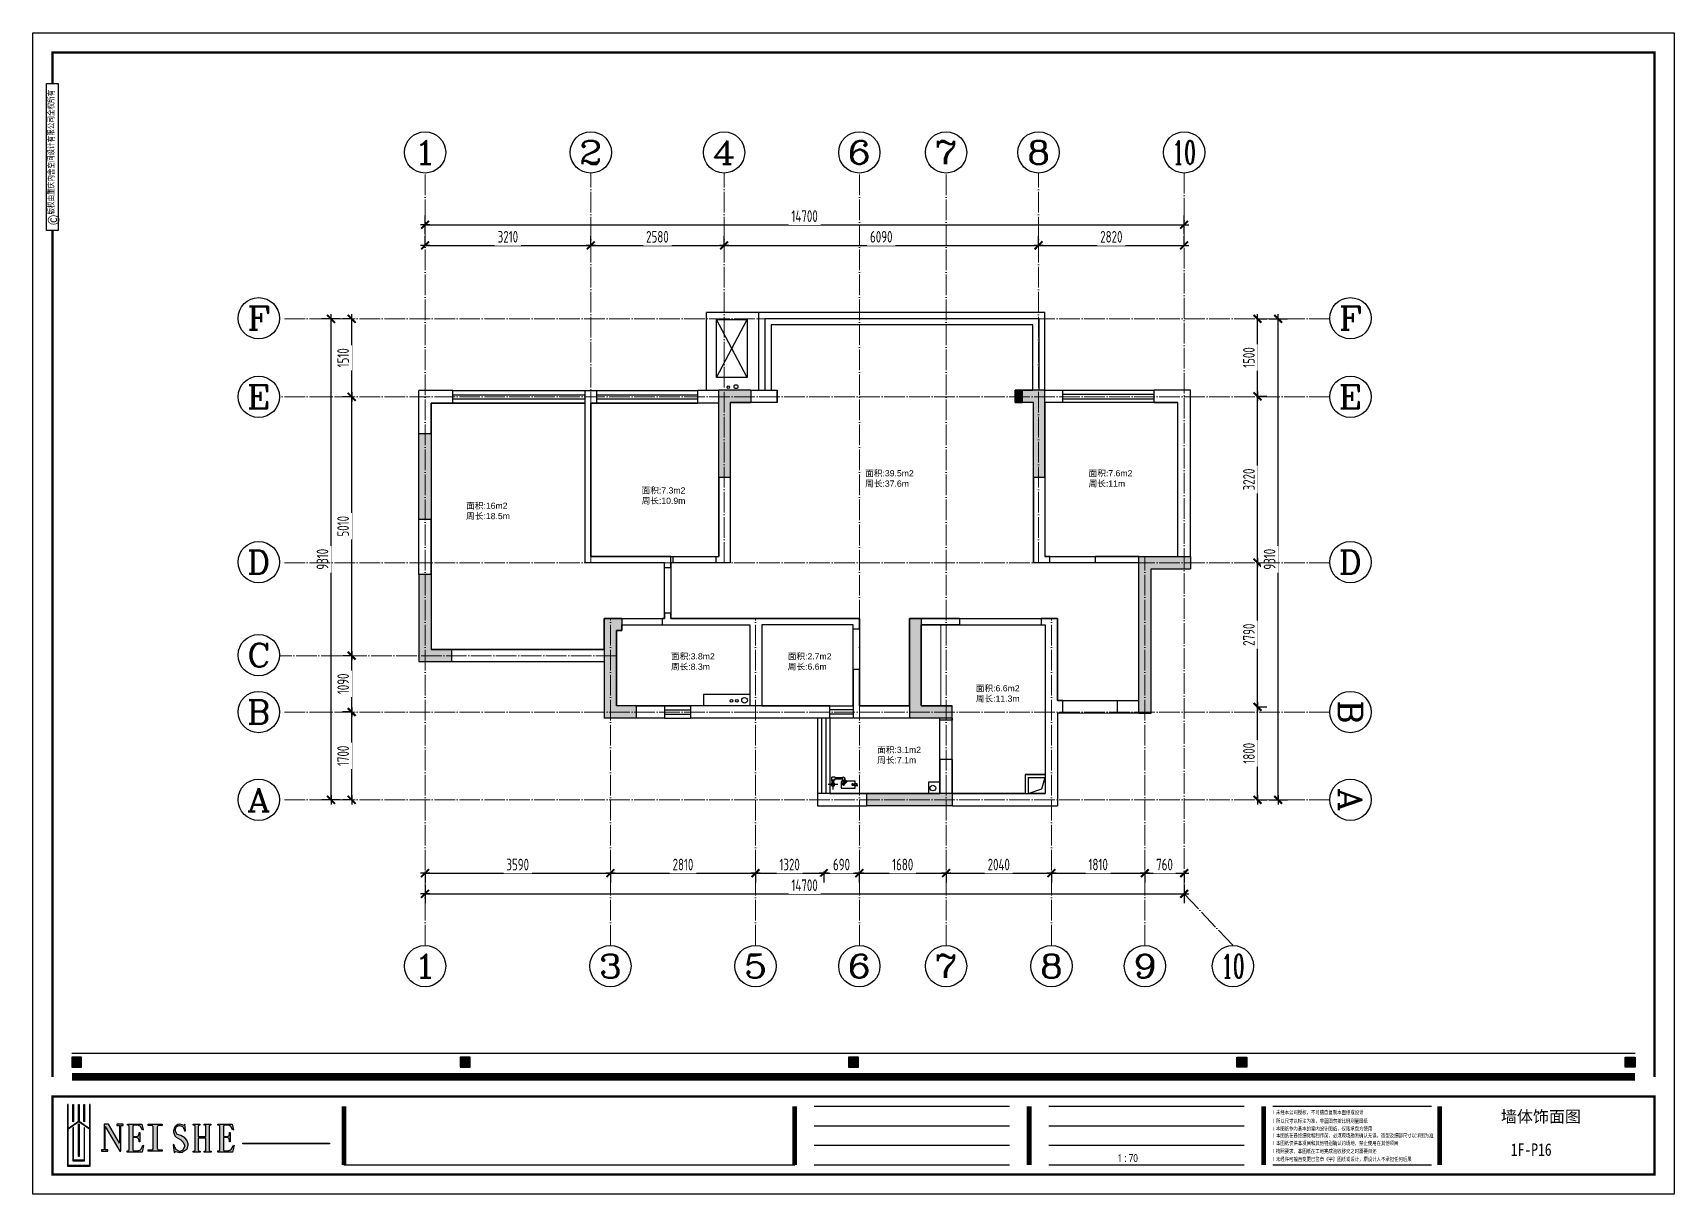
# Model space of a CAD drawing. Header units: inches. Extents: x -50945 to 250244, y -404780 to 18493.
# Drawn here: x 27755 to 59539, y -382304 to -359828 of the extents above; entities that cross this region are included whole.
import ezdxf
from ezdxf.enums import TextEntityAlignment as Align

# ---------------------------------------------------------------- set-up
doc = ezdxf.new("R2010")
doc.units = ezdxf.units.IN
doc.header["$MEASUREMENT"] = 0
doc.linetypes.add('DOTE', pattern=[2.42, 2, -0.2, 0.02, -0.2])
for name, color, linetype in [('0 @ 1 (1)', 7, 'Continuous'), ('15开关布置图-YJ', 2, 'Continuous'), ('AXIS', 1, 'Continuous'), ('AXIS_TEXT', 7, 'Continuous'), ('A图框', 7, 'Continuous'), ('D-ARCHI', 250, 'Continuous'), ('EVH 立面填充', 8, 'Continuous'), ('IBS-003-建筑窗框', 3, 'Continuous'), ('IBS-182-原建筑非承重墙', 150, 'Continuous'), ('IBS-200-原建筑承重墙柱', 200, 'Continuous'), ('IBS-250-轻质砖隔墙填充', 250, 'Continuous'), ('IBS-63-原建筑窗', 63, 'Continuous'), ('IDS-32-完成墙面', 32, 'Continuous'), ('外标注', 50, 'Continuous')]:
    doc.layers.add(name, color=color, linetype=linetype)
doc.layers.add('地面尺寸', color=44, linetype='Continuous', lineweight=5)
doc.layers.add('门', color=65, linetype='Continuous', lineweight=13)
doc.styles.add('04.YBC-外标注3.0', font='', dxfattribs={"width": 0.8, "height": 3})
doc.styles.add('05.YBC-内标注2.5', font='', dxfattribs={"width": 0.8, "height": 2.5})
doc.styles.add('_TCH_AXIS', font='COMPLEX', dxfattribs={"bigfont": 'GBCBIG'})
doc.styles.add('COMPLEX', font='COMPLEX')
doc.styles.add('HBA-DIMT', font='ARCHS.SHX', dxfattribs={"width": 0.8})
doc.styles.get("Standard").update_dxf_attribs({"font": 'Arial.ttf'})
doc.styles.add('宋体', font='', dxfattribs={"width": 0.8})
doc.styles.get('04.YBC-外标注3.0').set_extended_font_data('SimSun')
doc.styles.get('05.YBC-内标注2.5').set_extended_font_data('SimSun')
doc.styles.get('宋体').set_extended_font_data('SimSun')
doc.dimstyles.new('HBA_40', dxfattribs={"dimscale": 50, "dimtxt": 2.5, "dimasz": 0.1, "dimexe": 2, "dimexo": 2.5, "dimgap": 0.6, "dimtad": 1, "dimdec": 0, "dimrnd": 5, "dimzin": 0, "dimtxsty": 'HBA-DIMT', "dimblk": 'HBA_DIMENSION_TICK', "dimblk1": 'HBA_DIMENSION_TICK', "dimblk2": 'HBA_DIMENSION_TICK', "dimcen": 0.125, "dimclrd": 44, "dimclre": 44, "dimclrt": 2, "dimadec": 0, "dimazin": 0, "dimtfac": 1, "dimtdec": 0, "dimtix": 1, "dimtmove": 1, "dimatfit": 3, "dimldrblk": 'HBA_Leader_Dot', "dimfxl": 0, "dimtvp": 1, "dimtfill": 1, "dimtolj": 1, "dimtzin": 0, "dimarcsym": 0})

msp = doc.modelspace()

# ---------------------------------------------------------------- texts
at = {"color": 253, "insert": (56375.54, -381320.11), "char_height": 242.164, "attachment_point": 1, "style": '宋体'}
msp.add_mtext_dynamic_manual_height_columns('1F-P16', width=66.2668, gutter_width=16.21, heights=[0], dxfattribs=at)
at = {"layer": 'A图框', "insert": (56185.09, -380688.1), "char_height": 227.0292, "attachment_point": 1}
msp.add_mtext_dynamic_manual_height_columns('{\\fArial Unicode MS|b0|i0|c134|p0;墙体饰面图}', width=2770.8358, gutter_width=16.21, heights=[0], dxfattribs=at)
at = {"layer": '地面尺寸', "color": 2, "char_height": 120, "attachment_point": 1}
for s, insert in [('{\\fArial Unicode MS|b0|i0|c134|p0;面积\\fArial Unicode MS|b0|i0|c0|p0;:39.5m2\\fArial Unicode MS|b0|i0|c134|p0;\\P周长\\fArial Unicode MS|b0|i0|c0|p0;:37.6m}', (43872.64, -368291.61)), ('{\\fArial Unicode MS|b0|i0|c134|p0;面积\\fArial Unicode MS|b0|i0|c0|p0;:7.6m2\\fArial Unicode MS|b0|i0|c134|p0;\\P周长\\fArial Unicode MS|b0|i0|c0|p0;:11m}', (48199.05, -368291.61)), ('{\\fArial Unicode MS|b0|i0|c134|p0;面积\\fArial Unicode MS|b0|i0|c0|p0;:7.3m2\\fArial Unicode MS|b0|i0|c134|p0;\\P周长\\fArial Unicode MS|b0|i0|c0|p0;:10.9m}', (39543.83, -368623.61)), ('{\\fArial Unicode MS|b0|i0|c134|p0;面积\\fArial Unicode MS|b0|i0|c0|p0;:16m2\\fArial Unicode MS|b0|i0|c134|p0;\\P周长\\fArial Unicode MS|b0|i0|c0|p0;:18.5m}', (36145.25, -368920.03)), ('{\\fArial Unicode MS|b0|i0|c134|p0;面积\\fArial Unicode MS|b0|i0|c0|p0;:3.8m2\\fArial Unicode MS|b0|i0|c134|p0;\\P周长\\fArial Unicode MS|b0|i0|c0|p0;:8.3m}', (40112.32, -371834.83)), ('{\\fArial Unicode MS|b0|i0|c134|p0;面积\\fArial Unicode MS|b0|i0|c0|p0;:2.7m2\\fArial Unicode MS|b0|i0|c134|p0;\\P周长\\fArial Unicode MS|b0|i0|c0|p0;:6.6m}', (42373.56, -371834.45)), ('{\\fArial Unicode MS|b0|i0|c134|p0;面积\\fArial Unicode MS|b0|i0|c0|p0;:6.6m2\\fArial Unicode MS|b0|i0|c134|p0;\\P周长\\fArial Unicode MS|b0|i0|c0|p0;:11.3m}', (46015.71, -372453.54)), ('{\\fArial Unicode MS|b0|i0|c134|p0;面积\\fArial Unicode MS|b0|i0|c0|p0;:3.1m2\\fArial Unicode MS|b0|i0|c134|p0;\\P周长\\fArial Unicode MS|b0|i0|c0|p0;:7.1m}', (44105.25, -373643.63))]:
    msp.add_mtext_dynamic_manual_height_columns(s, width=1252.7393, gutter_width=0.5, heights=[0], dxfattribs=dict(at, insert=insert))

# ---------------------------------------------------------------- blocks, each defined once
blk = doc.blocks.new('11')
at = {"layer": 'IBS-182-原建筑非承重墙'}
for p, q in [((140567, -1131), (140516, -1131)), ((140535, -1131), (140528, -1131)), ((140528, -1166), (140567, -1166)), ((140528, -1166), (140567, -1166)), ((140567, -1131), (140535, -1131)), ((140567, -1131), (140535, -1131)), ((140567, -1166), (140535, -1166)), ((140841, -1081), (140567, -1080)), ((140567, -1080), (140567, -1131)), ((140576, -1080), (140567, -1080)), ((140567, -1080), (140567, -1131)), ((140567, -1101), (140567, -1131)), ((140567, -1131), (140615, -1132)), ((140567, -1166), (140567, -1196)), ((140615, -1166), (140567, -1166)), ((140567, -1166), (140567, -1217)), ((140567, -1166), (140567, -1196)), ((140567, -1208), (140567, -1217)), ((140567, -1217), (140770, -1217)), ((140567, -1217), (140587, -1217)), ((140587, -1217), (140775, -1217)), ((140587, -1217), (140740, -1217)), ((140820, -1081), (140588, -1080)), ((140820, -1081), (140588, -1080)), ((140788, -1145), (140728, -1204)), ((140775, -1157), (140728, -1204)), ((140737, -1214), (140728, -1204)), ((140728, -1204), (140737, -1214)), ((140797, -1154), (140737, -1214)), ((140737, -1214), (140775, -1175)), ((140737, -1214), (140775, -1175)), ((140750, -1227), (140737, -1214)), ((140740, -1217), (140750, -1227)), ((140775, -1227), (140750, -1227)), ((140750, -1227), (140770, -1227)), ((140770, -1217), (140770, -1288)), ((140812, -1227), (140770, -1227)), ((140770, -1269), (140770, -1227)), ((140770, -1227), (140770, -1269)), ((140770, -1269), (140770, -1288)), ((140775, -1157), (140788, -1145)), ((140775, -1149), (140775, -1157)), ((140775, -1149), (140775, -1157)), ((140775, -1149), (140775, -1157)), ((140775, -1217), (140775, -1175)), ((140775, -1175), (140775, -1227)), ((140775, -1175), (140775, -1217)), ((140775, -1217), (140775, -1227)), ((140775, -1217), (140775, -1227)), ((140775, -1227), (140809, -1227)), ((140809, -1218), (140810, -1149)), ((140809, -1227), (140810, -1149)), ((140809, -1218), (140820, -1218)), ((140809, -1218), (140809, -1227)), ((140810, -1145), (140810, -1149)), ((140810, -1149), (140810, -1145)), ((140812, -1252), (140812, -1221)), ((140812, -1252), (140812, -1221)), ((140812, -1252), (140812, -1227)), ((140812, -1252), (140812, -1269)), ((140812, -1252), (140955, -1252)), ((140812, -1286), (140812, -1252)), ((140812, -1286), (140812, -1252)), ((140841, -1081), (140820, -1081)), ((140840, -1209), (140841, -1081)), ((140840, -1101), (140841, -1081)), ((140840, -1197), (140840, -1101)), ((140840, -1209), (140840, -1101)), ((140901, -1150), (141093, -1150)), ((140955, -1252), (140953, -1252)), ((140955, -1252), (140953, -1252)), ((140962, -1248), (140955, -1248)), ((140955, -1290), (140955, -1248)), ((140955, -1251), (140955, -1252)), ((140955, -1251), (140955, -1252)), ((140975, -1234), (140975, -1228)), ((140975, -1228), (140980, -1228)), ((140975, -1248), (140975, -1228)), ((140975, -1228), (141018, -1228)), ((140980, -1228), (140975, -1228)), ((140975, -1228), (140975, -1234)), ((140975, -1234), (140975, -1248)), ((140980, -1248), (140975, -1248)), ((140975, -1248), (140980, -1248)), ((140980, -1150), (140980, -1228)), ((140980, -1180), (140980, -1248)), ((140980, -1180), (140980, -1228)), ((140980, -1228), (141014, -1228)), ((140980, -1248), (140980, -1228)), ((140980, -1228), (141018, -1228)), ((140997, -1245), (140997, -1054)), ((141014, -1150), (141014, -1228)), ((141014, -1228), (141014, -1180)), ((141014, -1228), (141014, -1180)), ((141014, -1228), (141018, -1228)), ((141018, -1228), (141014, -1228)), ((141018, -1228), (141014, -1228)), ((141018, -1235), (141018, -1228)), ((141018, -1235), (141018, -1228)), ((141018, -1228), (141018, -1235)), ((141018, -1235), (141018, -1228)), ((141018, -1228), (141018, -1235)), ((141018, -1235), (141018, -1290)), ((140955, -1286), (140803, -1286)), ((140803, -1286), (140812, -1286)), ((140803, -1286), (140812, -1286)), ((140955, -1290), (140982, -1290)), ((140982, -1290), (141018, -1290))]:
    blk.add_line(p, q, dxfattribs=at)
blk.add_circle((140997, -1150), 34.9, dxfattribs=at)
for start, end in [(0, 180), (0, 180), (180, 240.5217), (180, 240.5217), (299.176, 0), (299.176, 0)]:
    blk.add_arc((140997, -1150), 34.9, start, end, dxfattribs=at)
for centre, major_axis, start_param, end_param in [((140553, -1149), (-17.5, -17.5), -1.141223, -0.024085), ((140540, -1140), (-6.72, -6.72), 4.378011, 6.612288), ((140531, -1157), (-6.72, -6.72), 1.236418, 3.470695), ((140588, -1101), (-14.5, 14.5), 5.495149, 7.065946), ((140587, -1196), (-14.5, 14.5), 0.78276, 2.353557), ((140615, -1149), (-12.1, -12.1), 0.78276, 3.924353), ((140791, -1269), (-15, 15), 0.78276, 2.986227), ((140793, -1149), (-12.1, 12.1), 3.924353, 7.065946), ((140793, -1149), (-4.6, -4.6), 1.568158, 4.709751), ((140791, -1269), (-15, 15), 2.986227, 3.924353), ((140820, -1101), (-14.5, -14.5), 2.353557, 3.924353), ((140820, -1197), (-14.5, -14.5), 0.78276, 2.353557), ((140962, -1234), (-9.66, 9.66), 2.353557, 3.924353), ((140997, -1150), (-12.1, 12.1), 4.709751, 10.992936)]:
    blk.add_ellipse(centre, major_axis=major_axis, ratio=1, start_param=start_param, end_param=end_param, dxfattribs=at)
at = {"layer": 'IBS-182-原建筑非承重墙', "extrusion": (0, 0, -1)}
for start_param, end_param in [(5.500425, 7.071221), (5.500425, 7.071221), (3.929629, 5.500425), (3.929629, 5.500425), (7.071221, 8.642018), (7.071221, 8.642018), (2.358832, 3.929629), (2.358832, 3.929629)]:
    blk.add_ellipse((140997, -1150), major_axis=(-12.1, 12.1), ratio=1, start_param=start_param, end_param=end_param, dxfattribs=at)
blk = doc.blocks.new('HBA_DIMENSION_TICK')
at = {"color": 0, "linetype": 'ByBlock'}
for p, q in [((-10, 0), (0, 0)), ((0, 0), (10, 0))]:
    blk.add_line(p, q, dxfattribs=at)
at = {"color": 50, "linetype": 'ByBlock'}
blk.add_solid([(-10, -7), (-7, -10), (7, 10), (10, 7)], dxfattribs=at)
blk = doc.blocks.new('*D833')
at = {"layer": 'Defpoints', "color": 0, "transparency": 16777216}
for p in [(35350, -375835), (38940, -375835), (38940, -376091)]:
    blk.add_point(p, dxfattribs=at)
at = {"layer": '外标注', "color": 44, "lineweight": -2, "transparency": 16777216}
for p, q in [((35350, -376060), (35350, -376271)), ((35359, -376091), (38931, -376091)), ((38940, -376060), (38940, -376271))]:
    blk.add_line(p, q, dxfattribs=at)
at = {"layer": '外标注', "color": 44, "lineweight": -2, "transparency": 16777216, "xscale": 9, "yscale": 9, "zscale": 9, "rotation": 180}
blk.add_blockref('HBA_DIMENSION_TICK', (35350, -376091), dxfattribs=at)
at = {"layer": '外标注', "color": 44, "lineweight": -2, "transparency": 16777216, "xscale": 9, "yscale": 9, "zscale": 9}
blk.add_blockref('HBA_DIMENSION_TICK', (38940, -376091), dxfattribs=at)
at = {"layer": '外标注', "color": 2, "transparency": 16777216, "insert": (37145, -375924), "char_height": 225, "attachment_point": 5, "style": 'HBA-DIMT', "bg_fill": 3, "box_fill_scale": 1.25, "bg_fill_color": 256, "bg_fill_true_color": 13158600, "bg_fill_transparency": 0}
blk.add_mtext('\\A1;3590', dxfattribs=at)
blk = doc.blocks.new('HBA_Leader_Dot')
at = {"color": 0, "linetype": 'ByBlock'}
blk.add_line((-5, 0), (-10, 0), dxfattribs=at)
at = {"color": 0, "linetype": 'ByBlock', "const_width": 5}
blk.add_lwpolyline([(-2.5, 0, 1), (2.5, 0, 1)], format="xyb", close=True, dxfattribs=at)
blk = doc.blocks.new('*D834')
at = {"layer": 'Defpoints', "color": 0, "transparency": 16777216}
for p in [(38940, -375835), (41750, -375835), (41750, -376091)]:
    blk.add_point(p, dxfattribs=at)
at = {"layer": '外标注', "color": 44, "lineweight": -2, "transparency": 16777216}
for p, q in [((38940, -376060), (38940, -376271)), ((38949, -376091), (41741, -376091)), ((41750, -376060), (41750, -376271))]:
    blk.add_line(p, q, dxfattribs=at)
at = {"layer": '外标注', "color": 44, "lineweight": -2, "transparency": 16777216, "xscale": 9, "yscale": 9, "zscale": 9, "rotation": 180}
blk.add_blockref('HBA_DIMENSION_TICK', (38940, -376091), dxfattribs=at)
at = {"layer": '外标注', "color": 44, "lineweight": -2, "transparency": 16777216, "xscale": 9, "yscale": 9, "zscale": 9}
blk.add_blockref('HBA_DIMENSION_TICK', (41750, -376091), dxfattribs=at)
at = {"layer": '外标注', "color": 2, "transparency": 16777216, "insert": (40345, -375924), "char_height": 225, "attachment_point": 5, "style": 'HBA-DIMT', "bg_fill": 3, "box_fill_scale": 1.25, "bg_fill_color": 256, "bg_fill_true_color": 13158600, "bg_fill_transparency": 0}
blk.add_mtext('\\A1;2810', dxfattribs=at)
blk = doc.blocks.new('*D835')
at = {"layer": 'Defpoints', "color": 0, "transparency": 16777216}
for p in [(41750, -375835), (43070, -375835), (43070, -376091)]:
    blk.add_point(p, dxfattribs=at)
at = {"layer": '外标注', "color": 44, "lineweight": -2, "transparency": 16777216}
for p, q in [((41750, -376060), (41750, -376271)), ((41759, -376091), (43061, -376091)), ((43070, -376060), (43070, -376271))]:
    blk.add_line(p, q, dxfattribs=at)
at = {"layer": '外标注', "color": 44, "lineweight": -2, "transparency": 16777216, "xscale": 9, "yscale": 9, "zscale": 9, "rotation": 180}
blk.add_blockref('HBA_DIMENSION_TICK', (41750, -376091), dxfattribs=at)
at = {"layer": '外标注', "color": 44, "lineweight": -2, "transparency": 16777216, "xscale": 9, "yscale": 9, "zscale": 9}
blk.add_blockref('HBA_DIMENSION_TICK', (43070, -376091), dxfattribs=at)
at = {"layer": '外标注', "color": 2, "transparency": 16777216, "insert": (42410, -375924), "char_height": 225, "attachment_point": 5, "style": 'HBA-DIMT', "bg_fill": 3, "box_fill_scale": 1.25, "bg_fill_color": 256, "bg_fill_true_color": 13158600, "bg_fill_transparency": 0}
blk.add_mtext('\\A1;1320', dxfattribs=at)
blk = doc.blocks.new('*D836')
at = {"layer": '外标注', "color": 44, "lineweight": -2, "transparency": 16777216}
for p, q in [((43070, -376060), (43070, -376271)), ((43079, -376091), (43751, -376091)), ((43760, -376060), (43760, -376271))]:
    blk.add_line(p, q, dxfattribs=at)
at = {"layer": '外标注', "color": 44, "lineweight": -2, "transparency": 16777216, "xscale": 9, "yscale": 9, "zscale": 9, "rotation": 180}
blk.add_blockref('HBA_DIMENSION_TICK', (43070, -376091), dxfattribs=at)
at = {"layer": '外标注', "color": 44, "lineweight": -2, "transparency": 16777216, "xscale": 9, "yscale": 9, "zscale": 9}
blk.add_blockref('HBA_DIMENSION_TICK', (43760, -376091), dxfattribs=at)
at = {"layer": '外标注', "color": 2, "transparency": 16777216, "insert": (43415, -375924), "char_height": 225, "attachment_point": 5, "style": 'HBA-DIMT', "bg_fill": 3, "box_fill_scale": 1.25, "bg_fill_color": 256, "bg_fill_true_color": 13158600, "bg_fill_transparency": 0}
blk.add_mtext('\\A1;690', dxfattribs=at)
at = {"layer": 'Defpoints', "color": 0, "transparency": 16777216}
for p in [(43070, -375835), (43760, -375835), (43760, -376091)]:
    blk.add_point(p, dxfattribs=at)
blk = doc.blocks.new('*D837')
at = {"layer": 'Defpoints', "color": 0, "transparency": 16777216}
for p in [(43760, -375835), (45440, -375835), (45440, -376091)]:
    blk.add_point(p, dxfattribs=at)
at = {"layer": '外标注', "color": 44, "lineweight": -2, "transparency": 16777216}
for p, q in [((43760, -376060), (43760, -376271)), ((43769, -376091), (45431, -376091)), ((45440, -376060), (45440, -376271))]:
    blk.add_line(p, q, dxfattribs=at)
at = {"layer": '外标注', "color": 44, "lineweight": -2, "transparency": 16777216, "xscale": 9, "yscale": 9, "zscale": 9, "rotation": 180}
blk.add_blockref('HBA_DIMENSION_TICK', (43760, -376091), dxfattribs=at)
at = {"layer": '外标注', "color": 44, "lineweight": -2, "transparency": 16777216, "xscale": 9, "yscale": 9, "zscale": 9}
blk.add_blockref('HBA_DIMENSION_TICK', (45440, -376091), dxfattribs=at)
at = {"layer": '外标注', "color": 2, "transparency": 16777216, "insert": (44600, -375924), "char_height": 225, "attachment_point": 5, "style": 'HBA-DIMT', "bg_fill": 3, "box_fill_scale": 1.25, "bg_fill_color": 256, "bg_fill_true_color": 13158600, "bg_fill_transparency": 0}
blk.add_mtext('\\A1;1680', dxfattribs=at)
blk = doc.blocks.new('*D838')
at = {"layer": 'Defpoints', "color": 0, "transparency": 16777216}
for p in [(45440, -375835), (47480, -375835), (47480, -376091)]:
    blk.add_point(p, dxfattribs=at)
at = {"layer": '外标注', "color": 44, "lineweight": -2, "transparency": 16777216}
for p, q in [((45440, -376060), (45440, -376271)), ((45449, -376091), (47471, -376091)), ((47480, -376060), (47480, -376271))]:
    blk.add_line(p, q, dxfattribs=at)
at = {"layer": '外标注', "color": 44, "lineweight": -2, "transparency": 16777216, "xscale": 9, "yscale": 9, "zscale": 9, "rotation": 180}
blk.add_blockref('HBA_DIMENSION_TICK', (45440, -376091), dxfattribs=at)
at = {"layer": '外标注', "color": 44, "lineweight": -2, "transparency": 16777216, "xscale": 9, "yscale": 9, "zscale": 9}
blk.add_blockref('HBA_DIMENSION_TICK', (47480, -376091), dxfattribs=at)
at = {"layer": '外标注', "color": 2, "transparency": 16777216, "insert": (46460, -375924), "char_height": 225, "attachment_point": 5, "style": 'HBA-DIMT', "bg_fill": 3, "box_fill_scale": 1.25, "bg_fill_color": 256, "bg_fill_true_color": 13158600, "bg_fill_transparency": 0}
blk.add_mtext('\\A1;2040', dxfattribs=at)
blk = doc.blocks.new('*D839')
at = {"layer": 'Defpoints', "color": 0, "transparency": 16777216}
for p in [(47480, -375835), (49290, -375835), (49290, -376091)]:
    blk.add_point(p, dxfattribs=at)
at = {"layer": '外标注', "color": 44, "lineweight": -2, "transparency": 16777216}
for p, q in [((47480, -376060), (47480, -376271)), ((47489, -376091), (49281, -376091)), ((49290, -376060), (49290, -376271))]:
    blk.add_line(p, q, dxfattribs=at)
at = {"layer": '外标注', "color": 44, "lineweight": -2, "transparency": 16777216, "xscale": 9, "yscale": 9, "zscale": 9, "rotation": 180}
blk.add_blockref('HBA_DIMENSION_TICK', (47480, -376091), dxfattribs=at)
at = {"layer": '外标注', "color": 44, "lineweight": -2, "transparency": 16777216, "xscale": 9, "yscale": 9, "zscale": 9}
blk.add_blockref('HBA_DIMENSION_TICK', (49290, -376091), dxfattribs=at)
at = {"layer": '外标注', "color": 2, "transparency": 16777216, "insert": (48385, -375924), "char_height": 225, "attachment_point": 5, "style": 'HBA-DIMT', "bg_fill": 3, "box_fill_scale": 1.25, "bg_fill_color": 256, "bg_fill_true_color": 13158600, "bg_fill_transparency": 0}
blk.add_mtext('\\A1;1810', dxfattribs=at)
blk = doc.blocks.new('*D840')
at = {"layer": 'Defpoints', "color": 0, "transparency": 16777216}
for p in [(49290, -375835), (50050, -375835), (50050, -376091)]:
    blk.add_point(p, dxfattribs=at)
at = {"layer": '外标注', "color": 44, "lineweight": -2, "transparency": 16777216}
for p, q in [((49290, -376060), (49290, -376271)), ((49299, -376091), (50041, -376091)), ((50050, -376060), (50050, -376271))]:
    blk.add_line(p, q, dxfattribs=at)
at = {"layer": '外标注', "color": 44, "lineweight": -2, "transparency": 16777216, "xscale": 9, "yscale": 9, "zscale": 9, "rotation": 180}
blk.add_blockref('HBA_DIMENSION_TICK', (49290, -376091), dxfattribs=at)
at = {"layer": '外标注', "color": 44, "lineweight": -2, "transparency": 16777216, "xscale": 9, "yscale": 9, "zscale": 9}
blk.add_blockref('HBA_DIMENSION_TICK', (50050, -376091), dxfattribs=at)
at = {"layer": '外标注', "color": 2, "transparency": 16777216, "insert": (49670, -375924), "char_height": 225, "attachment_point": 5, "style": 'HBA-DIMT', "bg_fill": 3, "box_fill_scale": 1.25, "bg_fill_color": 256, "bg_fill_true_color": 13158600, "bg_fill_transparency": 0}
blk.add_mtext('\\A1;760', dxfattribs=at)
blk = doc.blocks.new('*D841')
at = {"layer": 'Defpoints', "color": 0, "transparency": 16777216}
for p in [(35350, -376091), (50050, -376091), (50050, -376491)]:
    blk.add_point(p, dxfattribs=at)
at = {"layer": '外标注', "color": 44, "lineweight": -2, "transparency": 16777216}
for p, q in [((35350, -376316), (35350, -376671)), ((50050, -376316), (50050, -376671)), ((35359, -376491), (50041, -376491))]:
    blk.add_line(p, q, dxfattribs=at)
at = {"layer": '外标注', "color": 44, "lineweight": -2, "transparency": 16777216, "xscale": 9, "yscale": 9, "zscale": 9, "rotation": 180}
blk.add_blockref('HBA_DIMENSION_TICK', (35350, -376491), dxfattribs=at)
at = {"layer": '外标注', "color": 44, "lineweight": -2, "transparency": 16777216, "xscale": 9, "yscale": 9, "zscale": 9}
blk.add_blockref('HBA_DIMENSION_TICK', (50050, -376491), dxfattribs=at)
at = {"layer": '外标注', "color": 2, "transparency": 16777216, "insert": (42700, -376324), "char_height": 225, "attachment_point": 5, "style": 'HBA-DIMT', "bg_fill": 3, "box_fill_scale": 1.25, "bg_fill_color": 256, "bg_fill_true_color": 13158600, "bg_fill_transparency": 0}
blk.add_mtext('\\A1;14700', dxfattribs=at)
blk = doc.blocks.new('*D842')
at = {"layer": 'Defpoints', "color": 0, "transparency": 16777216}
for p in [(51229, -372872), (51470, -372872), (51229, -374671)]:
    blk.add_point(p, dxfattribs=at)
at = {"layer": '外标注', "color": 44, "lineweight": -2, "transparency": 16777216}
for p, q in [((51454, -372872), (51650, -372872)), ((51470, -374662), (51470, -372881)), ((51454, -374671), (51650, -374671))]:
    blk.add_line(p, q, dxfattribs=at)
at = {"layer": '外标注', "color": 44, "lineweight": -2, "transparency": 16777216, "xscale": 9, "yscale": 9, "zscale": 9}
for p, rotation in [((51470, -372872), 90), ((51470, -374671), 270)]:
    blk.add_blockref('HBA_DIMENSION_TICK', p, dxfattribs=dict(at, rotation=rotation))
at = {"layer": '外标注', "color": 2, "transparency": 16777216, "insert": (51304, -373771), "char_height": 225, "attachment_point": 5, "rotation": 90, "style": 'HBA-DIMT', "bg_fill": 3, "box_fill_scale": 1.25, "bg_fill_color": 256, "bg_fill_true_color": 13158600, "bg_fill_transparency": 0}
blk.add_mtext('\\A1;1800', dxfattribs=at)
blk = doc.blocks.new('*D843')
at = {"layer": 'Defpoints', "color": 0, "transparency": 16777216}
for p in [(51229, -370082), (51470, -370082), (51229, -372872)]:
    blk.add_point(p, dxfattribs=at)
at = {"layer": '外标注', "color": 44, "lineweight": -2, "transparency": 16777216}
for p, q in [((51454, -370082), (51650, -370082)), ((51470, -372863), (51470, -370091)), ((51454, -372872), (51650, -372872))]:
    blk.add_line(p, q, dxfattribs=at)
at = {"layer": '外标注', "color": 44, "lineweight": -2, "transparency": 16777216, "xscale": 9, "yscale": 9, "zscale": 9}
for p, rotation in [((51470, -370082), 90), ((51470, -372872), 270)]:
    blk.add_blockref('HBA_DIMENSION_TICK', p, dxfattribs=dict(at, rotation=rotation))
at = {"layer": '外标注', "color": 2, "transparency": 16777216, "insert": (51304, -371477), "char_height": 225, "attachment_point": 5, "rotation": 90, "style": 'HBA-DIMT', "bg_fill": 3, "box_fill_scale": 1.25, "bg_fill_color": 256, "bg_fill_true_color": 13158600, "bg_fill_transparency": 0}
blk.add_mtext('\\A1;2790', dxfattribs=at)
blk = doc.blocks.new('*D844')
at = {"layer": 'Defpoints', "color": 0, "transparency": 16777216}
for p in [(51229, -366862), (51470, -366862), (51229, -370082)]:
    blk.add_point(p, dxfattribs=at)
at = {"layer": '外标注', "color": 44, "lineweight": -2, "transparency": 16777216}
for p, q in [((51454, -366862), (51650, -366862)), ((51470, -370073), (51470, -366871)), ((51454, -370082), (51650, -370082))]:
    blk.add_line(p, q, dxfattribs=at)
at = {"layer": '外标注', "color": 44, "lineweight": -2, "transparency": 16777216, "xscale": 9, "yscale": 9, "zscale": 9}
for p, rotation in [((51470, -366862), 90), ((51470, -370082), 270)]:
    blk.add_blockref('HBA_DIMENSION_TICK', p, dxfattribs=dict(at, rotation=rotation))
at = {"layer": '外标注', "color": 2, "transparency": 16777216, "insert": (51304, -368472), "char_height": 225, "attachment_point": 5, "rotation": 90, "style": 'HBA-DIMT', "bg_fill": 3, "box_fill_scale": 1.25, "bg_fill_color": 256, "bg_fill_true_color": 13158600, "bg_fill_transparency": 0}
blk.add_mtext('\\A1;3220', dxfattribs=at)
blk = doc.blocks.new('*D845')
at = {"layer": 'Defpoints', "color": 0, "transparency": 16777216}
for p in [(51229, -365362), (51470, -365362), (51229, -366862)]:
    blk.add_point(p, dxfattribs=at)
at = {"layer": '外标注', "color": 44, "lineweight": -2, "transparency": 16777216}
for p, q in [((51454, -365362), (51650, -365362)), ((51470, -366853), (51470, -365371)), ((51454, -366862), (51650, -366862))]:
    blk.add_line(p, q, dxfattribs=at)
at = {"layer": '外标注', "color": 44, "lineweight": -2, "transparency": 16777216, "xscale": 9, "yscale": 9, "zscale": 9}
for p, rotation in [((51470, -365362), 90), ((51470, -366862), 270)]:
    blk.add_blockref('HBA_DIMENSION_TICK', p, dxfattribs=dict(at, rotation=rotation))
at = {"layer": '外标注', "color": 2, "transparency": 16777216, "insert": (51304, -366112), "char_height": 225, "attachment_point": 5, "rotation": 90, "style": 'HBA-DIMT', "bg_fill": 3, "box_fill_scale": 1.25, "bg_fill_color": 256, "bg_fill_true_color": 13158600, "bg_fill_transparency": 0}
blk.add_mtext('\\A1;1500', dxfattribs=at)
blk = doc.blocks.new('*D846')
at = {"layer": 'Defpoints', "color": 0, "transparency": 16777216}
for p in [(51470, -365362), (51870, -365362), (51470, -374671)]:
    blk.add_point(p, dxfattribs=at)
at = {"layer": '外标注', "color": 44, "lineweight": -2, "transparency": 16777216}
for p, q in [((51695, -365362), (52050, -365362)), ((51870, -374662), (51870, -365371)), ((51695, -374671), (52050, -374671))]:
    blk.add_line(p, q, dxfattribs=at)
at = {"layer": '外标注', "color": 44, "lineweight": -2, "transparency": 16777216, "xscale": 9, "yscale": 9, "zscale": 9}
for p, rotation in [((51870, -365362), 90), ((51870, -374671), 270)]:
    blk.add_blockref('HBA_DIMENSION_TICK', p, dxfattribs=dict(at, rotation=rotation))
at = {"layer": '外标注', "color": 2, "transparency": 16777216, "insert": (51704, -370016), "char_height": 225, "attachment_point": 5, "rotation": 90, "style": 'HBA-DIMT', "bg_fill": 3, "box_fill_scale": 1.25, "bg_fill_color": 256, "bg_fill_true_color": 13158600, "bg_fill_transparency": 0}
blk.add_mtext('\\A1;9310', dxfattribs=at)
blk = doc.blocks.new('*D847')
at = {"layer": 'Defpoints', "color": 0, "transparency": 16777216}
for p in [(35350, -364167), (38560, -363942), (38560, -364167)]:
    blk.add_point(p, dxfattribs=at)
at = {"layer": '外标注', "color": 44, "lineweight": -2, "transparency": 16777216}
for p, q in [((35350, -363942), (35350, -363762)), ((38560, -363942), (38560, -363762)), ((35359, -363942), (38551, -363942))]:
    blk.add_line(p, q, dxfattribs=at)
at = {"layer": '外标注', "color": 44, "lineweight": -2, "transparency": 16777216, "xscale": 9, "yscale": 9, "zscale": 9, "rotation": 180}
blk.add_blockref('HBA_DIMENSION_TICK', (35350, -363942), dxfattribs=at)
at = {"layer": '外标注', "color": 44, "lineweight": -2, "transparency": 16777216, "xscale": 9, "yscale": 9, "zscale": 9}
blk.add_blockref('HBA_DIMENSION_TICK', (38560, -363942), dxfattribs=at)
at = {"layer": '外标注', "color": 2, "transparency": 16777216, "insert": (36955, -363775), "char_height": 225, "attachment_point": 5, "style": 'HBA-DIMT', "bg_fill": 3, "box_fill_scale": 1.25, "bg_fill_color": 256, "bg_fill_true_color": 13158600, "bg_fill_transparency": 0}
blk.add_mtext('\\A1;3210', dxfattribs=at)
blk = doc.blocks.new('*D848')
at = {"layer": 'Defpoints', "color": 0, "transparency": 16777216}
for p in [(38560, -364167), (41140, -363942), (41140, -364167)]:
    blk.add_point(p, dxfattribs=at)
at = {"layer": '外标注', "color": 44, "lineweight": -2, "transparency": 16777216}
for p, q in [((38560, -363942), (38560, -363762)), ((41140, -363942), (41140, -363762)), ((38569, -363942), (41131, -363942))]:
    blk.add_line(p, q, dxfattribs=at)
at = {"layer": '外标注', "color": 44, "lineweight": -2, "transparency": 16777216, "xscale": 9, "yscale": 9, "zscale": 9, "rotation": 180}
blk.add_blockref('HBA_DIMENSION_TICK', (38560, -363942), dxfattribs=at)
at = {"layer": '外标注', "color": 44, "lineweight": -2, "transparency": 16777216, "xscale": 9, "yscale": 9, "zscale": 9}
blk.add_blockref('HBA_DIMENSION_TICK', (41140, -363942), dxfattribs=at)
at = {"layer": '外标注', "color": 2, "transparency": 16777216, "insert": (39850, -363775), "char_height": 225, "attachment_point": 5, "style": 'HBA-DIMT', "bg_fill": 3, "box_fill_scale": 1.25, "bg_fill_color": 256, "bg_fill_true_color": 13158600, "bg_fill_transparency": 0}
blk.add_mtext('\\A1;2580', dxfattribs=at)
blk = doc.blocks.new('*D849')
at = {"layer": 'Defpoints', "color": 0, "transparency": 16777216}
for p in [(41140, -364167), (47230, -363942), (47230, -364167)]:
    blk.add_point(p, dxfattribs=at)
at = {"layer": '外标注', "color": 44, "lineweight": -2, "transparency": 16777216}
for p, q in [((41140, -363942), (41140, -363762)), ((47230, -363942), (47230, -363762)), ((41149, -363942), (47221, -363942))]:
    blk.add_line(p, q, dxfattribs=at)
at = {"layer": '外标注', "color": 44, "lineweight": -2, "transparency": 16777216, "xscale": 9, "yscale": 9, "zscale": 9, "rotation": 180}
blk.add_blockref('HBA_DIMENSION_TICK', (41140, -363942), dxfattribs=at)
at = {"layer": '外标注', "color": 44, "lineweight": -2, "transparency": 16777216, "xscale": 9, "yscale": 9, "zscale": 9}
blk.add_blockref('HBA_DIMENSION_TICK', (47230, -363942), dxfattribs=at)
at = {"layer": '外标注', "color": 2, "transparency": 16777216, "insert": (44185, -363775), "char_height": 225, "attachment_point": 5, "style": 'HBA-DIMT', "bg_fill": 3, "box_fill_scale": 1.25, "bg_fill_color": 256, "bg_fill_true_color": 13158600, "bg_fill_transparency": 0}
blk.add_mtext('\\A1;6090', dxfattribs=at)
blk = doc.blocks.new('*D850')
at = {"layer": 'Defpoints', "color": 0, "transparency": 16777216}
for p in [(47230, -364167), (50050, -363942), (50050, -364167)]:
    blk.add_point(p, dxfattribs=at)
at = {"layer": '外标注', "color": 44, "lineweight": -2, "transparency": 16777216}
for p, q in [((47230, -363942), (47230, -363762)), ((50050, -363942), (50050, -363762)), ((47239, -363942), (50041, -363942))]:
    blk.add_line(p, q, dxfattribs=at)
at = {"layer": '外标注', "color": 44, "lineweight": -2, "transparency": 16777216, "xscale": 9, "yscale": 9, "zscale": 9, "rotation": 180}
blk.add_blockref('HBA_DIMENSION_TICK', (47230, -363942), dxfattribs=at)
at = {"layer": '外标注', "color": 44, "lineweight": -2, "transparency": 16777216, "xscale": 9, "yscale": 9, "zscale": 9}
blk.add_blockref('HBA_DIMENSION_TICK', (50050, -363942), dxfattribs=at)
at = {"layer": '外标注', "color": 2, "transparency": 16777216, "insert": (48640, -363775), "char_height": 225, "attachment_point": 5, "style": 'HBA-DIMT', "bg_fill": 3, "box_fill_scale": 1.25, "bg_fill_color": 256, "bg_fill_true_color": 13158600, "bg_fill_transparency": 0}
blk.add_mtext('\\A1;2820', dxfattribs=at)
blk = doc.blocks.new('*D851')
at = {"layer": 'Defpoints', "color": 0, "transparency": 16777216}
for p in [(50050, -363542), (35350, -363942), (50050, -363942)]:
    blk.add_point(p, dxfattribs=at)
at = {"layer": '外标注', "color": 44, "lineweight": -2, "transparency": 16777216}
for p, q in [((35350, -363717), (35350, -363362)), ((35359, -363542), (50041, -363542)), ((50050, -363717), (50050, -363362))]:
    blk.add_line(p, q, dxfattribs=at)
at = {"layer": '外标注', "color": 44, "lineweight": -2, "transparency": 16777216, "xscale": 9, "yscale": 9, "zscale": 9, "rotation": 180}
blk.add_blockref('HBA_DIMENSION_TICK', (35350, -363542), dxfattribs=at)
at = {"layer": '外标注', "color": 44, "lineweight": -2, "transparency": 16777216, "xscale": 9, "yscale": 9, "zscale": 9}
blk.add_blockref('HBA_DIMENSION_TICK', (50050, -363542), dxfattribs=at)
at = {"layer": '外标注', "color": 2, "transparency": 16777216, "insert": (42700, -363375), "char_height": 225, "attachment_point": 5, "style": 'HBA-DIMT', "bg_fill": 3, "box_fill_scale": 1.25, "bg_fill_color": 256, "bg_fill_true_color": 13158600, "bg_fill_transparency": 0}
blk.add_mtext('\\A1;14700', dxfattribs=at)
blk = doc.blocks.new('*D852')
at = {"layer": 'Defpoints', "color": 0, "transparency": 16777216}
for p in [(33930, -372972), (34132, -372972), (34132, -374671)]:
    blk.add_point(p, dxfattribs=at)
at = {"layer": '外标注', "color": 44, "lineweight": -2, "transparency": 16777216}
for p, q in [((33930, -372972), (33750, -372972)), ((33930, -374662), (33930, -372981)), ((33930, -374671), (33750, -374671))]:
    blk.add_line(p, q, dxfattribs=at)
at = {"layer": '外标注', "color": 44, "lineweight": -2, "transparency": 16777216, "xscale": 9, "yscale": 9, "zscale": 9}
for p, rotation in [((33930, -372972), 90), ((33930, -374671), 270)]:
    blk.add_blockref('HBA_DIMENSION_TICK', p, dxfattribs=dict(at, rotation=rotation))
at = {"layer": '外标注', "color": 2, "transparency": 16777216, "insert": (33764, -373821), "char_height": 225, "attachment_point": 5, "rotation": 90, "style": 'HBA-DIMT', "bg_fill": 3, "box_fill_scale": 1.25, "bg_fill_color": 256, "bg_fill_true_color": 13158600, "bg_fill_transparency": 0}
blk.add_mtext('\\A1;1700', dxfattribs=at)
blk = doc.blocks.new('*D853')
at = {"layer": 'Defpoints', "color": 0, "transparency": 16777216}
for p in [(33930, -371882), (34132, -371882), (34132, -372972)]:
    blk.add_point(p, dxfattribs=at)
at = {"layer": '外标注', "color": 44, "lineweight": -2, "transparency": 16777216}
for p, q in [((33930, -371882), (33750, -371882)), ((33930, -372963), (33930, -371891)), ((33930, -372972), (33750, -372972))]:
    blk.add_line(p, q, dxfattribs=at)
at = {"layer": '外标注', "color": 44, "lineweight": -2, "transparency": 16777216, "xscale": 9, "yscale": 9, "zscale": 9}
for p, rotation in [((33930, -371882), 90), ((33930, -372972), 270)]:
    blk.add_blockref('HBA_DIMENSION_TICK', p, dxfattribs=dict(at, rotation=rotation))
at = {"layer": '外标注', "color": 2, "transparency": 16777216, "insert": (33764, -372427), "char_height": 225, "attachment_point": 5, "rotation": 90, "style": 'HBA-DIMT', "bg_fill": 3, "box_fill_scale": 1.25, "bg_fill_color": 256, "bg_fill_true_color": 13158600, "bg_fill_transparency": 0}
blk.add_mtext('\\A1;1090', dxfattribs=at)
blk = doc.blocks.new('*D854')
at = {"layer": 'Defpoints', "color": 0, "transparency": 16777216}
for p in [(33930, -366872), (34132, -366872), (34132, -371882)]:
    blk.add_point(p, dxfattribs=at)
at = {"layer": '外标注', "color": 44, "lineweight": -2, "transparency": 16777216}
for p, q in [((33930, -366872), (33750, -366872)), ((33930, -371873), (33930, -366881)), ((33930, -371882), (33750, -371882))]:
    blk.add_line(p, q, dxfattribs=at)
at = {"layer": '外标注', "color": 44, "lineweight": -2, "transparency": 16777216, "xscale": 9, "yscale": 9, "zscale": 9}
for p, rotation in [((33930, -366872), 90), ((33930, -371882), 270)]:
    blk.add_blockref('HBA_DIMENSION_TICK', p, dxfattribs=dict(at, rotation=rotation))
at = {"layer": '外标注', "color": 2, "transparency": 16777216, "insert": (33764, -369377), "char_height": 225, "attachment_point": 5, "rotation": 90, "style": 'HBA-DIMT', "bg_fill": 3, "box_fill_scale": 1.25, "bg_fill_color": 256, "bg_fill_true_color": 13158600, "bg_fill_transparency": 0}
blk.add_mtext('\\A1;5010', dxfattribs=at)
blk = doc.blocks.new('*D855')
at = {"layer": 'Defpoints', "color": 0, "transparency": 16777216}
for p in [(33930, -365362), (34132, -365362), (34132, -366872)]:
    blk.add_point(p, dxfattribs=at)
at = {"layer": '外标注', "color": 44, "lineweight": -2, "transparency": 16777216}
for p, q in [((33930, -365362), (33750, -365362)), ((33930, -366863), (33930, -365371)), ((33930, -366872), (33750, -366872))]:
    blk.add_line(p, q, dxfattribs=at)
at = {"layer": '外标注', "color": 44, "lineweight": -2, "transparency": 16777216, "xscale": 9, "yscale": 9, "zscale": 9}
for p, rotation in [((33930, -365362), 90), ((33930, -366872), 270)]:
    blk.add_blockref('HBA_DIMENSION_TICK', p, dxfattribs=dict(at, rotation=rotation))
at = {"layer": '外标注', "color": 2, "transparency": 16777216, "insert": (33764, -366117), "char_height": 225, "attachment_point": 5, "rotation": 90, "style": 'HBA-DIMT', "bg_fill": 3, "box_fill_scale": 1.25, "bg_fill_color": 256, "bg_fill_true_color": 13158600, "bg_fill_transparency": 0}
blk.add_mtext('\\A1;1510', dxfattribs=at)
blk = doc.blocks.new('*D856')
at = {"layer": 'Defpoints', "color": 0, "transparency": 16777216}
for p in [(33530, -365362), (33930, -365362), (33930, -374671)]:
    blk.add_point(p, dxfattribs=at)
at = {"layer": '外标注', "color": 44, "lineweight": -2, "transparency": 16777216}
for p, q in [((33705, -365362), (33350, -365362)), ((33530, -374662), (33530, -365371)), ((33705, -374671), (33350, -374671))]:
    blk.add_line(p, q, dxfattribs=at)
at = {"layer": '外标注', "color": 44, "lineweight": -2, "transparency": 16777216, "xscale": 9, "yscale": 9, "zscale": 9}
for p, rotation in [((33530, -365362), 90), ((33530, -374671), 270)]:
    blk.add_blockref('HBA_DIMENSION_TICK', p, dxfattribs=dict(at, rotation=rotation))
at = {"layer": '外标注', "color": 2, "transparency": 16777216, "insert": (33364, -370016), "char_height": 225, "attachment_point": 5, "rotation": 90, "style": 'HBA-DIMT', "bg_fill": 3, "box_fill_scale": 1.25, "bg_fill_color": 256, "bg_fill_true_color": 13158600, "bg_fill_transparency": 0}
blk.add_mtext('\\A1;9310', dxfattribs=at)
blk = doc.blocks.new('_AXISO')
blk.add_circle((0, 0), 0.5)
at = {"layer": 'AXIS_TEXT', "style": 'COMPLEX', "width": 1.041667}
blk.add_attdef('A', text='', height=0.56, dxfattribs=at).set_placement((-0.25, -0.28), (0.25, -0.28), align=Align.FIT)
blk = doc.blocks.new('gegwe')
h = blk.add_hatch(color=9)
h.paths.add_polyline_path([(189652, -49616), (189652, -49028), (189629, -49028), (189629, -49617), (189269, -49867), (189269, -49028), (189267, -49028), (189246, -49028), (189246, -51182), (190039, -51182), (190039, -49027), (190014, -49027), (190014, -49865), (190014, -49868)])
h.paths.add_polyline_path([(190014, -49898), (190014, -51161), (189269, -51161), (189269, -49898), (189642, -49636)], flags=16)
h.paths.add_polyline_path([(189641, -49706), (189653, -49716), (189653, -50844), (189629, -50844), (189629, -49716)], flags=0)
h.paths.add_polyline_path([(189825, -49834), (189847, -49852), (189847, -51000), (189439, -51000), (189439, -49849), (189461, -49834), (189461, -50979), (189825, -50979)], flags=0)
h.paths.add_polyline_path([(189439, -49636), (189459, -49620), (189459, -49028), (189439, -49028)], flags=17)
h.paths.add_polyline_path([(189822, -49620), (189847, -49637), (189847, -49027), (189822, -49027)])
at = {"color": 9}
for points in [[(189267, -49028), (189246, -49028), (189246, -51182), (190039, -51182), (190039, -49027), (190014, -49027), (190014, -49865), (190014, -49868)], [(189269, -49867), (189269, -49028), (189267, -49028)], [(189269, -49867), (189629, -49617), (189629, -49028)], [(189439, -49028), (189459, -49028), (189459, -49620), (189439, -49636), (189439, -49028)], [(189629, -49028), (189650, -49028), (189652, -49028), (189652, -49616), (190014, -49868)], [(190014, -49898), (189642, -49636), (189269, -49898)], [(190014, -49898), (190014, -51161), (189269, -51161), (189269, -49898)], [(189439, -49849), (189439, -51000), (189847, -51000), (189847, -49852), (189825, -49834), (189825, -50979), (189461, -50979), (189461, -49834), (189461, -49834), (189439, -49849)], [(189641, -49706), (189653, -49716), (189653, -50844), (189629, -50844), (189629, -49716), (189641, -49706)]]:
    blk.add_lwpolyline(points, dxfattribs=at)
blk.add_lwpolyline([(189822, -49027), (189842, -49027), (189847, -49027), (189847, -49637), (189822, -49620), (189822, -49027)], close=True, dxfattribs=at)
blk = doc.blocks.new('gegeg')
at = {"layer": 'A图框'}
h = blk.add_hatch(color=256, dxfattribs=at)
h.dxf.hatch_style = 1
h.paths.add_polyline_path([(133887, -57733), (134062, -57733), (134062, -57558), (133887, -57558)])
h = blk.add_hatch(color=256, dxfattribs=at)
h.dxf.hatch_style = 1
h.paths.add_polyline_path([(140844, -57733), (141019, -57733), (141019, -57558), (140844, -57558)])
h = blk.add_hatch(color=256, dxfattribs=at)
h.dxf.hatch_style = 1
h.paths.add_polyline_path([(147800, -57733), (147975, -57733), (147975, -57558), (147800, -57558)])
h = blk.add_hatch(color=256, dxfattribs=at)
h.dxf.hatch_style = 1
h.paths.add_polyline_path([(154931, -57558), (154756, -57558), (154756, -57733), (154931, -57733)])
h = blk.add_hatch(color=256, dxfattribs=at)
h.dxf.hatch_style = 1
h.paths.add_polyline_path([(161887, -57558), (161712, -57558), (161712, -57733), (161887, -57733)])
for points in [[(134739, -58777), (134739, -59093), (134540, -58756), (134463, -58756), (134463, -59217), (134420, -59217), (134420, -59237), (134529, -59237), (134529, -59217), (134483, -59217), (134483, -58794), (134745, -59237), (134761, -59237), (134761, -58777), (134804, -58777), (134804, -58756), (134693, -58756), (134693, -58777)], [(134914, -59212), (134909, -59229), (134893, -59235), (134879, -59235), (134879, -59253), (135145, -59253), (135170, -59139), (135158, -59133), (135153, -59151), (135121, -59209), (135116, -59214), (135061, -59235), (135000, -59235), (134986, -59229), (134980, -59212), (134980, -58994), (135047, -58994), (135082, -59011), (135091, -59061), (135091, -59073), (135105, -59073), (135105, -58901), (135091, -58901), (135091, -58919), (135082, -58962), (135047, -58977), (134980, -58977), (134980, -58796), (134986, -58779), (135000, -58774), (135065, -58773), (135114, -58794), (135151, -58861), (135163, -58855), (135137, -58756), (134881, -58756), (134881, -58773), (134893, -58773), (134909, -58779), (134914, -58797)], [(135417, -58811), (135426, -58787), (135445, -58779), (135506, -58779), (135506, -58756), (135256, -58756), (135256, -58779), (135317, -58779), (135338, -58787), (135344, -58810), (135344, -59182), (135339, -59205), (135316, -59213), (135256, -59213), (135256, -59237), (135506, -59237), (135506, -59213), (135446, -59213), (135427, -59206), (135417, -59182)], [(135837, -59038), (135882, -59078), (135903, -59132), (135902, -59152), (135881, -59208), (135872, -59220), (135825, -59243), (135813, -59242), (135761, -59214), (135741, -59189), (135716, -59118), (135702, -59123), (135721, -59263), (135737, -59248), (135751, -59243), (135823, -59263), (135863, -59257), (135916, -59223), (135949, -59199), (135968, -59131), (135971, -59105), (135945, -59040), (135909, -59002), (135837, -58960), (135798, -58947), (135768, -58935), (135738, -58864), (135753, -58809), (135762, -58797), (135809, -58778), (135816, -58777), (135869, -58797), (135880, -58811), (135910, -58880), (135922, -58873), (135912, -58756), (135903, -58771), (135889, -58777), (135860, -58765), (135816, -58756), (135782, -58762), (135736, -58794), (135724, -58813), (135707, -58877), (135707, -58896), (135730, -58964), (135755, -58986)], [(136289, -59003), (136289, -59216), (136284, -59234), (136268, -59240), (136256, -59240), (136256, -59258), (136379, -59258), (136379, -59240), (136367, -59240), (136353, -59234), (136346, -59218), (136346, -58797), (136353, -58780), (136367, -58774), (136377, -58774), (136377, -58756), (136258, -58756), (136258, -58774), (136268, -58774), (136284, -58780), (136289, -58797), (136289, -58975), (136150, -58975), (136150, -58797), (136157, -58780), (136172, -58774), (136180, -58774), (136180, -58756), (136062, -58756), (136062, -58774), (136072, -58774), (136088, -58780), (136093, -58797), (136093, -59216), (136088, -59234), (136072, -59240), (136060, -59240), (136060, -59258), (136183, -59258), (136183, -59240), (136171, -59240), (136157, -59235), (136150, -59217), (136150, -59003)], [(136534, -59212), (136530, -59229), (136514, -59235), (136499, -59235), (136499, -59253), (136765, -59253), (136791, -59139), (136779, -59133), (136774, -59151), (136742, -59209), (136736, -59214), (136681, -59235), (136621, -59235), (136607, -59229), (136600, -59212), (136600, -58994), (136667, -58994), (136702, -59011), (136711, -59061), (136711, -59073), (136725, -59073), (136725, -58901), (136711, -58901), (136711, -58919), (136702, -58962), (136668, -58977), (136600, -58977), (136600, -58796), (136606, -58779), (136620, -58774), (136686, -58773), (136734, -58794), (136771, -58861), (136783, -58855), (136758, -58756), (136502, -58756), (136502, -58773), (136513, -58773), (136530, -58779), (136534, -58797)], [(138503, -59104), (138503, -59096), (136951, -59096), (136951, -59104)]]:
    blk.add_hatch(color=256, dxfattribs=at).paths.add_polyline_path(points)
for p, q in [((133887, -57482), (161887, -57482)), ((147184, -58433), (150684, -58433)), ((151384, -58433), (154884, -58433)), ((155398, -58433), (158242, -58433)), ((147184, -58783), (150684, -58783)), ((151384, -58783), (154884, -58783)), ((147184, -59133), (150684, -59133)), ((151384, -59133), (154884, -59133)), ((138761, -59483), (146834, -59483)), ((147184, -59483), (150684, -59483)), ((151384, -59483), (154884, -59483)), ((155398, -59483), (158242, -59483))]:
    blk.add_line(p, q, dxfattribs=at)
for points in [[(162587, -39218), (162587, -60008), (133187, -60008), (133187, -39218)], [(133431, -40125), (133643, -40125), (133643, -42755), (133431, -42755)], [(134062, -57558), (133887, -57558), (133887, -57733), (134062, -57733)], [(141019, -57558), (140844, -57558), (140844, -57733), (141019, -57733)], [(147975, -57558), (147800, -57558), (147800, -57733), (147975, -57733)], [(154756, -57558), (154931, -57558), (154931, -57733), (154756, -57733)], [(161712, -57558), (161887, -57558), (161887, -57733), (161712, -57733)], [(134739, -58777), (134739, -59093), (134540, -58756), (134463, -58756), (134463, -59217), (134420, -59217), (134420, -59237), (134529, -59237), (134529, -59217), (134483, -59217), (134483, -58794), (134745, -59237), (134761, -59237), (134761, -58777), (134804, -58777), (134804, -58756), (134693, -58756), (134693, -58777), (134739, -58777)], [(135256, -58756), (135506, -58756), (135506, -58779), (135445, -58779), (135426, -58787), (135417, -58811), (135417, -59182), (135427, -59206), (135446, -59213), (135506, -59213), (135506, -59237), (135256, -59237), (135256, -59213), (135316, -59213), (135339, -59205), (135344, -59182), (135344, -58810), (135338, -58787), (135317, -58779), (135256, -58779), (135256, -58756)], [(136951, -59096), (138503, -59096), (138503, -59104), (136951, -59104)]]:
    blk.add_lwpolyline(points, close=True, dxfattribs=at)
for points, const_width in [([(133537, -40125), (133537, -39568), (162237, -39568), (162237, -57908)], 42), ([(133537, -57908), (133537, -42755)], 42), ([(161887, -57908), (133887, -57908)], 140), ([(138761, -58433), (138761, -59483)], 84), ([(146834, -58433), (146834, -59483)], 84), ([(151034, -58433), (151034, -59483)], 84), ([(155234, -58433), (155234, -59483)], 84), ([(158387, -58433), (158387, -59483)], 84)]:
    blk.add_lwpolyline(points, dxfattribs=dict(at, const_width=const_width))
at = {"layer": 'A图框', "const_width": 42}
blk.add_lwpolyline([(133537, -58258), (162237, -58258), (162237, -59658), (133537, -59658)], close=True, dxfattribs=at)
at = {"layer": 'A图框'}
for points in [[(134882, -58756), (135137, -58756), (135163, -58855), (135151, -58861), (135116, -58798), (135112, -58793), (135065, -58773), (135000, -58774), (134986, -58779), (134980, -58796), (134980, -58977), (135047, -58977), (135082, -58962), (135091, -58919), (135091, -58901), (135105, -58901), (135105, -59073), (135091, -59073), (135091, -59061), (135082, -59011), (135047, -58994), (134980, -58994), (134980, -59212), (134986, -59229), (135000, -59235), (135061, -59235), (135116, -59214), (135121, -59209), (135153, -59151), (135158, -59133), (135170, -59139), (135145, -59253), (134879, -59253), (134879, -59235), (134893, -59235), (134909, -59229), (134914, -59212), (134914, -58797), (134909, -58779), (134893, -58773), (134881, -58773), (134881, -58756)], [(135910, -58880), (135922, -58873), (135912, -58756), (135903, -58771), (135889, -58777), (135860, -58765), (135816, -58756), (135782, -58762), (135736, -58794), (135724, -58813), (135707, -58877), (135707, -58896), (135730, -58964), (135755, -58986), (135837, -59038), (135882, -59078), (135903, -59132), (135902, -59152), (135881, -59208), (135872, -59220), (135825, -59243), (135813, -59242), (135761, -59214), (135741, -59189), (135716, -59118), (135702, -59123), (135721, -59263), (135737, -59248), (135751, -59243), (135823, -59263), (135863, -59257), (135916, -59223), (135949, -59199), (135968, -59131), (135971, -59105), (135945, -59040), (135909, -59002), (135837, -58960), (135798, -58947), (135768, -58935), (135738, -58864), (135753, -58809), (135762, -58797), (135809, -58778), (135816, -58777), (135869, -58797), (135880, -58811), (135910, -58880)], [(136258, -58756), (136377, -58756), (136377, -58774), (136367, -58774), (136353, -58780), (136346, -58797), (136346, -59218), (136353, -59234), (136367, -59240), (136379, -59240), (136379, -59258), (136256, -59258), (136256, -59240), (136268, -59240), (136284, -59234), (136289, -59216), (136289, -59003), (136150, -59003), (136150, -59217), (136157, -59235), (136171, -59240), (136183, -59240), (136183, -59258), (136060, -59258), (136060, -59240), (136072, -59240), (136088, -59234), (136093, -59216), (136093, -58797), (136088, -58780), (136072, -58774), (136062, -58774), (136062, -58756), (136180, -58756), (136180, -58774), (136172, -58774), (136157, -58780), (136150, -58797), (136150, -58975), (136289, -58975), (136289, -58797), (136284, -58780), (136268, -58774), (136258, -58774), (136258, -58756)], [(136502, -58756), (136758, -58756), (136783, -58855), (136771, -58861), (136736, -58798), (136732, -58793), (136686, -58773), (136620, -58774), (136606, -58779), (136600, -58796), (136600, -58977), (136668, -58977), (136702, -58962), (136711, -58919), (136711, -58901), (136725, -58901), (136725, -59073), (136711, -59073), (136711, -59061), (136702, -59011), (136667, -58994), (136600, -58994), (136600, -59212), (136607, -59229), (136621, -59235), (136681, -59235), (136736, -59214), (136742, -59209), (136774, -59151), (136779, -59133), (136791, -59139), (136765, -59253), (136499, -59253), (136499, -59235), (136514, -59235), (136530, -59229), (136534, -59212), (136534, -58797), (136530, -58779), (136513, -58773), (136502, -58773), (136502, -58756)]]:
    blk.add_lwpolyline(points, dxfattribs=at)
at = {"layer": '15开关布置图-YJ', "color": 2, "xscale": 0.5119999999988067, "yscale": 0.5119999999988067, "zscale": 0.5119999999988067}
blk.add_blockref('gegwe', (36914, -33299), dxfattribs=at)
at = {"layer": '0 @ 1 (1)', "insert": (152579, -59363), "char_height": 175, "width": 3199.54, "attachment_point": 4, "style": '05.YBC-内标注2.5'}
blk.add_mtext('{\\fMicrosoft YaHei|b0|i0|c134|p34;\\H0.8x; 1 : 70}', dxfattribs=at)
at = {"layer": 'A图框', "rotation": 90, "style": '04.YBC-外标注3.0'}
for s, insert, char_height, width, attachment_point in [('版权由重庆内舍空间设计有限公司全权所有', (133460, -42471), 105, 2420.6, 1), ('©', (133559, -42567), 210, 191.34, 5)]:
    blk.add_mtext(s, dxfattribs=dict(at, insert=insert, char_height=char_height, width=width, attachment_point=attachment_point))
at = {"layer": 'A图框', "char_height": 70, "attachment_point": 1, "style": '04.YBC-外标注3.0'}
for s, width, insert in [('{\\fArial Unicode MS|b0|i0|c134|p0;l 未经本公司授权，不可擅自复制本图纸或设计}', 1842.18, (155405, -58508)), ('{\\fArial Unicode MS|b0|i0|c134|p0;l 所以尺寸以标注为准，非蓝图勿按比例测量图纸}', 1906.2, (155405, -58662)), ('{\\fArial Unicode MS|b0|i0|c134|p0;l 本图纸作为基本的室内设计图纸，仅限承包方使用}', 2550.12, (155405, -58801)), ('{\\fArial Unicode MS|b0|i0|c134|p0;l 本图纸在最终细化和制作前，必须现场勘测确认无误，造型及细部尺寸以详图为准}', 3701.19, (155405, -58923)), ('{\\fArial Unicode MS|b0|i0|c134|p0;l 本图纸仅供本项目和其他特别确认的场地，禁止使用在其他项目}', 3008.74, (155405, -59060)), ('{\\fArial Unicode MS|b0|i0|c134|p0;l 按照要求，本图纸在工地完成验收移交之时需要归还}', 1941.8, (155405, -59203)), ('{\\fArial Unicode MS|b0|i0|c134|p0;l 未经许可擅自变更已签章《字》图纸或设计，原设计人不承担任何后果}', 3026.66, (155405, -59346))]:
    blk.add_mtext_dynamic_manual_height_columns(s, width=width, gutter_width=1, heights=[0], dxfattribs=dict(at, insert=insert))

# ---------------------------------------------------------------- dimensions: what is measured, and where the dimension line sits
at = {"layer": '外标注'}
for base, p1, p2, picture, middle in [((38560.5, -363941.94), (35350.5, -364166.52), (38560.5, -364166.52), '*D847', (36955.5, -363775.44)), ((38940.2, -376090.51), (35350.5, -375835.47), (38940.2, -375835.47), '*D833', (37145.35, -375924.01))]:
    dim = msp.add_linear_dim(base=base, p1=p1, p2=p2, dimstyle='HBA_40', override={"dimscale": 90, "dimfxl": 200, "dimfxlon": 1}, dxfattribs=at)
    dim.commit()
    dim.dimension.update_dxf_attribs({"geometry": picture, "text_midpoint": middle})
for base, p1, p2, picture, middle in [((51470.5, -372872.18), (51228.72, -374670.51), (51228.72, -372872.18), '*D842', (51304, -373771.35)), ((33930.5, -372972.18), (34131.66, -374670.51), (34131.66, -372972.18), '*D852', (33764, -373821.35))]:
    dim = msp.add_linear_dim(base=base, p1=p1, p2=p2, angle=270, dimstyle='HBA_40', override={"dimscale": 90, "dimfxl": 200, "dimfxlon": 1}, dxfattribs=at)
    dim.commit()
    dim.dimension.update_dxf_attribs({"geometry": picture, "text_midpoint": middle})

# ---------------------------------------------------------------- hatches: boundary and pattern name
at = {"layer": 'EVH 立面填充'}
h = msp.add_hatch(color=256, dxfattribs=at)
h.dxf.hatch_style = 1
h.paths.add_polyline_path([(41260.5, -366982.18), (41660.5, -366982.18), (41660.5, -366742.18), (41040.5, -366742.18), (41040.5, -368432.18), (41260.5, -368432.18)])
h = msp.add_hatch(color=256, dxfattribs=at)
h.dxf.hatch_style = 1
h.paths.add_polyline_path([(47130.5, -366982.18), (47130.5, -368432.18), (47350.5, -368432.18), (47350.5, -366742.18), (46920.5, -366742.18), (46920.5, -366982.18)])
h = msp.add_hatch(color=256, dxfattribs=at)
h.dxf.hatch_style = 1
h.paths.add_polyline_path([(35230.5, -369242.18), (35470.5, -369242.18), (35470.5, -367582.18), (35230.5, -367582.18)])
h = msp.add_hatch(color=256, dxfattribs=at)
h.dxf.hatch_style = 1
h.paths.add_polyline_path([(49410.5, -370202.18), (50170.5, -370202.18), (50170.5, -369962.18), (49170.5, -369962.18), (49170.5, -372992.18), (49410.5, -372992.18)])
h = msp.add_hatch(color=256, dxfattribs=at)
h.dxf.hatch_style = 1
h.paths.add_polyline_path([(35470.5, -371762.18), (35470.5, -370312.18), (35230.5, -370312.18), (35230.5, -372002.18), (35870.5, -372002.18), (35870.5, -371762.18)])
h = msp.add_hatch(color=256, dxfattribs=at)
h.dxf.hatch_style = 1
h.paths.add_polyline_path([(38820.2, -373092.18), (39440.2, -373092.18), (39440.2, -372852.18), (39060.2, -372852.18), (39060.2, -371392.18), (39160.2, -371392.18), (39160.2, -371162.18), (38820.2, -371162.18)])
h = msp.add_hatch(color=256, dxfattribs=at)
h.dxf.hatch_style = 1
h.paths.add_polyline_path([(45560.2, -373092.18), (45560.2, -372852.18), (44960.2, -372852.18), (44960.2, -371162.18), (44730.2, -371162.18), (44730.2, -373092.18)])
h = msp.add_hatch(color=256, dxfattribs=at)
h.dxf.hatch_style = 1
h.paths.add_polyline_path([(43900.2, -374552.18), (43900.2, -374790.51), (45560.2, -374790.51), (45560.2, -374552.18)])

# ---------------------------------------------------------------- linework, layer by layer
at = {"layer": 'IBS-003-建筑窗框', "color": 251, "ltscale": 10}
for p, q in [((47350.5, -365241.94), (41810.5, -365241.94)), ((41810.5, -365241.94), (41810.5, -366742.18)), ((47120.5, -365481.94), (42050.5, -365481.94)), ((42050.5, -365481.94), (42050.5, -366742.18)), ((47120.5, -366742.18), (47120.5, -365481.94)), ((47350.5, -366742.18), (47350.5, -365241.94)), ((35890.5, -366751.18), (38450.5, -366751.18)), ((38670.5, -366752.18), (40630.5, -366752.18)), ((47700.5, -366742.18), (49470.5, -366742.18)), ((35890.5, -366992.18), (38450.5, -366992.18)), ((38670.5, -366992.18), (40630.5, -366992.18)), ((49470.5, -366982.18), (47700.5, -366982.18)), ((39990.2, -372852.18), (40490.2, -372852.18)), ((39990.2, -373092.18), (40490.2, -373092.18)), ((42950.2, -373092.18), (42950.2, -374552.18)), ((43190.2, -372852.18), (43640.2, -372852.18)), ((43640.2, -373092.18), (43190.2, -373092.18)), ((43190.2, -373092.18), (43190.2, -374552.18))]:
    msp.add_line(p, q, dxfattribs=at)
at = {"layer": 'IBS-182-原建筑非承重墙'}
for p, q in [((40800.5, -366742.18), (40800.5, -365241.94)), ((41810.5, -365241.94), (40800.5, -365241.94)), ((40992.57, -366495.84), (41590.68, -365377.05)), ((41590.68, -366495.84), (40992.57, -365377.05)), ((35890.5, -366751.18), (35230.5, -366751.18)), ((35230.5, -367582.18), (35230.5, -366752.18)), ((35890.5, -366992.18), (35890.5, -366751.18)), ((38450.5, -366751.18), (38670.5, -366751.18)), ((38450.5, -370082.18), (38450.5, -366752.18)), ((38670.5, -366751.18), (38670.5, -366992.18)), ((40630.5, -366992.18), (40630.5, -366742.18)), ((40630.5, -366742.18), (41040.5, -366742.18)), ((41660.5, -366742.18), (42170.5, -366742.18)), ((42170.5, -366982.18), (42170.5, -366742.18)), ((47350.5, -366742.18), (47700.5, -366742.18)), ((47700.5, -366982.18), (47700.5, -366742.18)), ((50170.5, -366742.18), (49470.5, -366742.18)), ((49470.5, -366982.18), (49470.5, -366742.18)), ((50170.5, -369962.18), (50170.5, -366742.18)), ((35470.5, -367582.18), (35470.5, -366992.18)), ((35470.5, -366992.18), (35890.5, -366992.18)), ((38560.5, -369962.18), (38560.5, -366992.18)), ((38560.5, -366992.18), (38670.5, -366992.18)), ((41040.5, -366992.18), (40630.5, -366992.18)), ((42170.5, -366982.18), (41660.5, -366982.18)), ((47700.5, -366982.18), (47350.5, -366982.18)), ((49470.5, -366982.18), (49930.5, -366982.18)), ((49930.5, -369962.18), (49930.5, -366982.18)), ((41040.5, -368432.18), (41040.5, -369962.18)), ((41260.5, -368432.18), (41260.5, -370082.18)), ((47130.5, -368432.18), (47130.5, -370082.18)), ((47350.5, -368432.18), (47350.5, -369962.18)), ((35230.5, -370312.18), (35230.5, -369242.18)), ((35470.5, -370312.18), (35470.5, -369242.18)), ((40110.5, -369962.18), (38560.5, -369962.18)), ((40110.5, -370182.18), (40110.5, -369962.18)), ((40990.5, -370082.18), (40990.5, -369962.18)), ((40990.5, -369962.18), (41040.5, -369962.18)), ((47450.5, -369962.18), (47350.5, -369962.18)), ((47450.5, -370082.18), (47450.5, -369962.18)), ((48330.5, -370082.18), (48330.5, -369962.18)), ((49170.5, -369962.18), (48330.5, -369962.18)), ((39990.5, -370082.18), (38450.5, -370082.18)), ((39990.5, -370182.18), (39990.5, -370082.18)), ((40110.5, -370182.18), (39990.5, -370182.18)), ((41260.5, -370082.18), (40990.5, -370082.18)), ((47450.5, -370082.18), (47130.5, -370082.18)), ((49170.5, -370082.18), (48330.5, -370082.18)), ((39990.2, -371162.18), (39940.2, -371162.18)), ((39940.2, -371162.18), (39940.2, -371282.18)), ((40110.2, -371062.18), (39990.2, -371062.18)), ((39990.2, -371062.18), (39990.2, -371162.18)), ((40110.2, -371162.18), (40110.2, -371062.18)), ((43760.2, -371162.18), (40110.2, -371162.18)), ((43760.2, -371372.18), (43760.2, -371162.18)), ((45700.2, -371162.18), (44960.2, -371162.18)), ((45700.2, -371162.18), (45700.2, -371282.18)), ((47600.2, -371162.18), (47280.2, -371162.18)), ((47280.2, -371162.18), (47280.2, -371282.18)), ((47600.2, -372752.18), (47600.2, -371162.18)), ((39940.2, -371282.18), (41640.2, -371282.18)), ((41640.2, -371282.18), (41640.2, -372852.18)), ((43640.2, -371282.18), (41870.2, -371282.18)), ((41870.2, -371282.18), (41870.2, -372852.18)), ((43640.2, -371372.18), (43640.2, -371282.18)), ((43760.2, -371372.18), (43640.2, -371372.18)), ((45700.2, -371282.18), (44960.2, -371282.18)), ((47280.2, -371282.18), (47360.2, -371282.18)), ((47360.2, -371282.18), (47360.2, -374552.18)), ((38820.2, -371762.18), (35870.5, -371762.18)), ((38820.2, -372002.18), (35870.5, -372002.18)), ((43760.2, -372152.18), (43640.2, -372152.18)), ((43640.2, -372152.18), (43640.2, -373092.18)), ((43760.2, -372852.18), (43760.2, -372152.18)), ((40740.2, -372632.18), (40740.2, -372852.18)), ((41640.2, -372632.18), (40740.2, -372632.18)), ((47700.2, -372752.18), (47600.2, -372752.18)), ((47700.2, -372992.18), (47700.2, -372752.18)), ((48760.5, -372992.18), (48760.5, -372752.18)), ((48760.5, -372752.18), (49170.5, -372752.18)), ((39440.2, -372852.18), (39990.2, -372852.18)), ((39990.2, -373092.18), (39440.2, -373092.18)), ((39990.2, -372852.18), (39990.2, -373092.18)), ((41870.2, -372852.18), (40490.2, -372852.18)), ((40490.2, -372852.18), (40490.2, -373092.18)), ((42950.2, -373092.18), (40490.2, -373092.18)), ((43190.2, -372852.18), (41870.2, -372852.18)), ((43190.2, -373092.18), (42950.2, -373092.18)), ((43190.2, -373092.18), (43190.2, -372852.18)), ((44730.2, -373092.18), (43640.2, -373092.18)), ((44730.2, -372852.18), (43760.2, -372852.18)), ((45320.2, -373132.18), (45320.2, -373092.18)), ((45560.2, -373132.18), (45320.2, -373132.18)), ((45560.2, -373092.18), (45560.2, -373132.18)), ((47700.2, -372992.18), (47600.2, -372992.18)), ((47600.2, -372992.18), (47600.2, -374790.51)), ((49170.5, -372992.18), (48760.5, -372992.18)), ((45560.2, -373892.18), (45320.2, -373892.18)), ((45320.2, -373892.18), (45320.2, -374552.18)), ((45560.2, -373892.18), (45560.2, -374552.18)), ((45100.2, -374332.18), (45100.2, -374552.18)), ((45320.2, -374332.18), (45100.2, -374332.18)), ((46971.96, -374179.19), (46971.96, -374552.18)), ((46971.96, -374179.19), (47360.2, -374179.19)), ((47031.96, -374239.19), (47031.96, -374552.18)), ((47031.96, -374239.19), (47360.2, -374239.19)), ((47293.66, -374459.6), (47360.2, -374239.19)), ((43900.2, -374552.18), (42950.2, -374552.18)), ((42950.2, -374552.18), (42950.2, -374790.51)), ((45560.2, -374552.18), (47360.2, -374552.18)), ((47031.96, -374552.18), (47293.66, -374459.6)), ((47360.2, -374552.18), (47031.96, -374552.18)), ((42950.2, -374790.51), (43900.2, -374790.51)), ((45560.2, -374790.51), (47600.2, -374790.51))]:
    msp.add_line(p, q, dxfattribs=at)
for points in [[(40992.57, -365377.05), (41590.68, -365377.05), (41590.68, -366495.84), (40992.57, -366495.84)], [(46780.5, -366982.18), (46920.5, -366982.18), (46920.5, -366742.18), (46780.5, -366742.18)], [(40110.5, -369962.18), (40150.5, -369962.18), (40150.5, -370082.18), (40110.5, -370082.18)]]:
    msp.add_lwpolyline(points, close=True, dxfattribs=at)
for centre, radius in [((41222.72, -366684.27), 25), ((41371.68, -366675.7), 37.5), ((41285.88, -372757), 25), ((41389.22, -372757), 25), ((41537.38, -372745.56), 55), ((45184.24, -374443.75), 55)]:
    msp.add_circle(centre, radius, dxfattribs=at)
at = {"layer": 'IBS-200-原建筑承重墙柱', "ltscale": 0.02}
for p, q in [((41040.5, -368432.18), (41040.5, -366742.18)), ((41660.5, -366742.18), (41040.5, -366742.18)), ((41660.5, -366742.18), (41660.5, -366982.18)), ((46920.5, -366982.18), (46920.5, -366742.18)), ((47350.5, -366742.18), (46920.5, -366742.18)), ((47350.5, -368432.18), (47350.5, -366742.18)), ((41260.5, -366982.18), (41260.5, -368432.18)), ((41260.5, -366982.18), (41660.5, -366982.18)), ((47130.5, -366982.18), (46920.5, -366982.18)), ((47130.5, -368432.18), (47130.5, -366982.18)), ((35230.5, -367582.18), (35470.5, -367582.18)), ((35230.5, -369242.18), (35230.5, -367582.18)), ((35470.5, -367582.18), (35470.5, -369242.18)), ((41260.5, -368432.18), (41040.5, -368432.18)), ((47350.5, -368432.18), (47130.5, -368432.18)), ((35230.5, -369242.18), (35470.5, -369242.18)), ((49170.5, -372992.18), (49170.5, -369962.18)), ((49170.5, -369962.18), (50170.5, -369962.18)), ((50170.5, -369962.18), (50170.5, -370202.18)), ((49410.5, -372992.18), (49410.5, -370202.18)), ((49410.5, -370202.18), (50170.5, -370202.18)), ((35470.5, -370312.18), (35230.5, -370312.18)), ((35230.5, -370312.18), (35230.5, -372002.18)), ((35470.5, -370312.18), (35470.5, -371762.18)), ((39160.2, -371162.18), (38820.2, -371162.18)), ((38820.2, -371162.18), (38820.2, -373092.18)), ((39160.2, -371162.18), (39160.2, -371392.18)), ((44730.2, -371162.18), (44730.2, -373092.18)), ((44960.2, -371162.18), (44730.2, -371162.18)), ((44960.2, -371162.18), (44960.2, -372852.18)), ((39160.2, -371392.18), (39060.2, -371392.18)), ((39060.2, -371392.18), (39060.2, -372852.18)), ((35870.5, -371762.18), (35470.5, -371762.18)), ((35870.5, -372002.18), (35870.5, -371762.18)), ((35870.5, -372002.18), (35230.5, -372002.18)), ((39440.2, -373092.18), (38820.2, -373092.18)), ((39440.2, -372852.18), (39060.2, -372852.18)), ((39440.2, -372852.18), (39440.2, -373092.18)), ((45560.2, -373092.18), (44730.2, -373092.18)), ((44960.2, -372852.18), (45560.2, -372852.18)), ((45560.2, -373092.18), (45560.2, -372852.18)), ((49170.5, -372992.18), (49410.5, -372992.18)), ((45560.2, -374552.18), (43900.2, -374552.18)), ((43900.2, -374552.18), (43900.2, -374790.51)), ((45560.2, -374552.18), (45560.2, -374790.51)), ((45560.2, -374790.51), (43900.2, -374790.51))]:
    msp.add_line(p, q, dxfattribs=at)
at = {"layer": 'IBS-250-轻质砖隔墙填充', "color": 8, "linetype": 'Continuous'}
for p, q in [((46780.5, -366752.27), (46790.58, -366742.18)), ((46780.5, -366773.48), (46811.8, -366742.18)), ((46780.5, -366794.69), (46833.01, -366742.18)), ((46780.5, -366815.91), (46854.22, -366742.18)), ((46780.5, -366837.12), (46875.44, -366742.18)), ((46780.5, -366858.33), (46896.65, -366742.18)), ((46787.86, -366872.18), (46917.86, -366742.18)), ((46809.08, -366872.18), (46920.5, -366760.76)), ((46830.29, -366872.18), (46920.5, -366781.97)), ((46780.5, -366879.55), (46787.86, -366872.18)), ((46780.5, -366900.76), (46809.08, -366872.18)), ((46780.5, -366921.97), (46830.29, -366872.18)), ((46780.5, -366943.19), (46851.5, -366872.18)), ((46780.5, -366964.4), (46872.72, -366872.18)), ((46783.93, -366982.18), (46893.93, -366872.18)), ((46805.14, -366982.18), (46915.14, -366872.18)), ((46826.36, -366982.18), (46920.5, -366888.04)), ((46847.57, -366982.18), (46920.5, -366909.25)), ((46851.5, -366872.18), (46920.5, -366803.19)), ((46868.78, -366982.18), (46920.5, -366930.47)), ((46872.72, -366872.18), (46920.5, -366824.4)), ((46890, -366982.18), (46920.5, -366951.68)), ((46893.93, -366872.18), (46920.5, -366845.61)), ((46911.21, -366982.18), (46920.5, -366972.89)), ((46915.14, -366872.18), (46920.5, -366866.83))]:
    msp.add_line(p, q, dxfattribs=at)
at = {"layer": 'IBS-63-原建筑窗'}
for p, q in [((47240.5, -365361.94), (41930.5, -365361.94)), ((41930.5, -365361.94), (41930.5, -366742.18)), ((47240.5, -366742.18), (47240.5, -365361.94)), ((35890.5, -366831.18), (38450.5, -366831.18)), ((35890.5, -366912.18), (38450.5, -366912.18)), ((38670.5, -366832.18), (40630.5, -366832.18)), ((38670.5, -366912.18), (40630.5, -366912.18)), ((47700.5, -366822.18), (49470.5, -366822.18)), ((47700.5, -366909.76), (49470.5, -366909.76)), ((39990.2, -372932.18), (40490.2, -372932.18)), ((39990.2, -373012.18), (40490.2, -373012.18)), ((43030.2, -373092.18), (43030.2, -374552.18)), ((43110.2, -373092.18), (43110.2, -374552.18)), ((43640.2, -372932.18), (43190.2, -372932.18)), ((43640.2, -373012.18), (43190.2, -373012.18))]:
    msp.add_line(p, q, dxfattribs=at)
at = {"layer": 'IDS-32-完成墙面'}
for points in [[(49170.5, -372752.18), (49170.5, -370082.18), (47130.5, -370082.18), (47130.5, -369962.18), (47130.5, -369962.18), (47130.5, -366982.18), (46780.5, -366982.18), (46780.5, -366742.18), (47120.5, -366742.18), (47120.5, -365481.94), (42050.5, -365481.94), (42050.5, -366742.18), (42170.5, -366742.18), (42170.5, -366982.18), (41260.5, -366982.18), (41260.5, -370082.18), (40110.5, -370082.18), (40110.2, -371162.18), (43760.2, -371162.18), (43760.2, -372852.18), (44730.2, -372852.18), (44730.2, -371162.18), (47600.2, -371162.18), (47600.2, -372752.18), (49170.5, -372752.18)], [(39990.2, -371162.18), (39990.2, -370082.18), (38450.5, -370082.18), (38450.5, -366992.18), (35470.5, -366992.18), (35470.5, -371762.18), (38820.2, -371762.18), (38820.2, -371162.18), (39990.2, -371162.18)], [(41640.2, -371282.18), (41640.2, -372632.18), (40740.2, -372632.18), (40740.2, -372852.18), (39060.2, -372852.18), (39060.2, -371392.18), (39160.2, -371392.18), (39160.2, -371282.18), (41640.2, -371282.18)], [(45560.2, -374552.18), (45560.2, -372852.18), (44960.2, -372852.18), (44960.2, -371282.18), (47360.2, -371282.18), (47360.2, -374179.19), (46971.96, -374179.19), (46971.96, -374552.18), (45560.2, -374552.18)]]:
    msp.add_lwpolyline(points, dxfattribs=at)
for points in [[(38560.5, -369962.18), (41040.5, -369962.18), (41040.5, -366992.18), (38560.5, -366992.18)], [(47350.5, -369962.18), (49930.5, -369962.18), (49930.5, -366982.18), (47350.5, -366982.18)], [(41870.2, -372852.18), (43640.2, -372852.18), (43640.2, -371282.18), (41870.2, -371282.18)], [(43190.2, -374552.18), (45320.2, -374552.18), (45320.2, -373092.18), (43190.2, -373092.18)]]:
    msp.add_lwpolyline(points, close=True, dxfattribs=at)
at = {"layer": '门', "color": 8, "lineweight": 5}
for p, q in [((45700.2, -371162.18), (47280.2, -371162.18)), ((45340.2, -372832.18), (45340.2, -371302.18)), ((45560.2, -373892.18), (45320.2, -373892.18))]:
    msp.add_line(p, q, dxfattribs=at)
for points in [[(40150.5, -369962.18), (40990.5, -369962.18), (40990.5, -370082.18), (40150.5, -370082.18)], [(47450.5, -369962.18), (48330.5, -369962.18), (48330.5, -370082.18), (47450.5, -370082.18)], [(39990.2, -371062.18), (40110.5, -371062.18), (40110.5, -370182.18), (39990.2, -370182.18)], [(39940.2, -371282.18), (39160.2, -371282.18), (39160.2, -371162.18), (39940.2, -371162.18)], [(43640.2, -372152.18), (43760.2, -372152.18), (43760.2, -371372.18), (43640.2, -371372.18)], [(47700.2, -372752.18), (48760.5, -372752.18), (48760.5, -372992.18), (47700.2, -372992.18)], [(45320.2, -373892.18), (45560.2, -373892.18), (45560.2, -373132.18), (45320.2, -373132.18)]]:
    msp.add_lwpolyline(points, close=True, dxfattribs=at)

# ---------------------------------------------------------------- block references
at = {"layer": 'AXIS'}
ref = msp.add_blockref('_AXISO', (35350.5, -362141.94), dxfattribs=dict(at, xscale=800, yscale=800, zscale=800))
ref.add_attrib('A', '1', dxfattribs={"layer": 'AXIS_TEXT', "height": 452.55, "style": '_TCH_AXIS', "width": 2.333333}).set_placement((35124.22, -362368.21), (35576.77, -362368.21), align=Align.FIT)
ref = msp.add_blockref('_AXISO', (38560.5, -362141.94), dxfattribs=dict(at, xscale=800, yscale=800, zscale=800))
ref.add_attrib('A', '2', dxfattribs={"layer": 'AXIS_TEXT', "height": 452.55, "style": '_TCH_AXIS', "width": 1.5}).set_placement((38334.22, -362368.21), (38786.77, -362368.21), align=Align.FIT)
ref = msp.add_blockref('_AXISO', (41140.5, -362141.94), dxfattribs=dict(at, xscale=800, yscale=800, zscale=800))
ref.add_attrib('A', '4', dxfattribs={"layer": 'AXIS_TEXT', "height": 452.55, "style": '_TCH_AXIS', "width": 1.3125}).set_placement((40914.22, -362368.21), (41366.77, -362368.21), align=Align.FIT)
ref = msp.add_blockref('_AXISO', (43760.2, -362141.94), dxfattribs=dict(at, xscale=800, yscale=800, zscale=800))
ref.add_attrib('A', '6', dxfattribs={"layer": 'AXIS_TEXT', "height": 452.55, "style": '_TCH_AXIS', "width": 1.5}).set_placement((43533.92, -362368.21), (43986.47, -362368.21), align=Align.FIT)
ref = msp.add_blockref('_AXISO', (45440.2, -362141.94), dxfattribs=dict(at, xscale=800, yscale=800, zscale=800))
ref.add_attrib('A', '7', dxfattribs={"layer": 'AXIS_TEXT', "height": 452.55, "style": '_TCH_AXIS', "width": 1.5}).set_placement((45213.92, -362368.21), (45666.47, -362368.21), align=Align.FIT)
ref = msp.add_blockref('_AXISO', (47230.5, -362141.94), dxfattribs=dict(at, xscale=800, yscale=800, zscale=800))
ref.add_attrib('A', '8', dxfattribs={"layer": 'AXIS_TEXT', "height": 452.55, "style": '_TCH_AXIS', "width": 1.5}).set_placement((47004.22, -362368.21), (47456.77, -362368.21), align=Align.FIT)
ref = msp.add_blockref('_AXISO', (50050.5, -362141.94), dxfattribs=dict(at, xscale=800, yscale=800, zscale=800))
ref.add_attrib('A', '10', dxfattribs={"layer": 'AXIS_TEXT', "height": 452.548, "style": '_TCH_AXIS', "width": 0.724138}).set_placement((49824.22, -362368.21), (50276.77, -362368.21), align=Align.FIT)
ref = msp.add_blockref('_AXISO', (32130.62, -365351.94), dxfattribs=dict(at, xscale=800, yscale=800, zscale=800))
ref.add_attrib('A', 'F', dxfattribs={"layer": 'AXIS_TEXT', "height": 452.55, "style": '_TCH_AXIS', "width": 1.3125}).set_placement((31904.35, -365578.21), (32356.9, -365578.21), align=Align.FIT)
ref = msp.add_blockref('_AXISO', (53270.5, -365351.94), dxfattribs=dict(at, xscale=800, yscale=800, zscale=800))
ref.add_attrib('A', 'F', dxfattribs={"layer": 'AXIS_TEXT', "height": 452.55, "style": '_TCH_AXIS', "width": 1.3125}).set_placement((53044.22, -365578.21), (53496.77, -365578.21), align=Align.FIT)
ref = msp.add_blockref('_AXISO', (32130.5, -366872.18), dxfattribs=dict(at, xscale=800, yscale=800, zscale=800))
ref.add_attrib('A', 'E', dxfattribs={"layer": 'AXIS_TEXT', "height": 452.55, "style": '_TCH_AXIS', "width": 1.3125}).set_placement((31904.22, -367098.45), (32356.77, -367098.45), align=Align.FIT)
ref = msp.add_blockref('_AXISO', (53270.5, -366872.18), dxfattribs=dict(at, xscale=800, yscale=800, zscale=800))
ref.add_attrib('A', 'E', dxfattribs={"layer": 'AXIS_TEXT', "height": 452.55, "style": '_TCH_AXIS', "width": 1.3125}).set_placement((53044.22, -367098.45), (53496.77, -367098.45), align=Align.FIT)
ref = msp.add_blockref('_AXISO', (32130.5, -370071.95), dxfattribs=dict(at, xscale=800, yscale=800, zscale=800))
ref.add_attrib('A', 'D', dxfattribs={"layer": 'AXIS_TEXT', "height": 452.55, "style": '_TCH_AXIS', "width": 1.235294}).set_placement((31904.22, -370298.22), (32356.77, -370298.22), align=Align.FIT)
ref = msp.add_blockref('_AXISO', (53270.5, -370071.95), dxfattribs=dict(at, xscale=800, yscale=800, zscale=800))
ref.add_attrib('A', 'D', dxfattribs={"layer": 'AXIS_TEXT', "height": 452.55, "style": '_TCH_AXIS', "width": 1.235294}).set_placement((53044.22, -370298.22), (53496.77, -370298.22), align=Align.FIT)
ref = msp.add_blockref('_AXISO', (32130.5, -371871.95), dxfattribs=dict(at, xscale=800, yscale=800, zscale=800))
ref.add_attrib('A', 'C', dxfattribs={"layer": 'AXIS_TEXT', "height": 452.55, "style": '_TCH_AXIS', "width": 1.4}).set_placement((31904.22, -372098.22), (32356.77, -372098.22), align=Align.FIT)
ref = msp.add_blockref('_AXISO', (32130.5, -372972.18), dxfattribs=dict(at, xscale=800, yscale=800, zscale=800))
ref.add_attrib('A', 'B', dxfattribs={"layer": 'AXIS_TEXT', "height": 452.55, "style": '_TCH_AXIS', "width": 1.235294}).set_placement((31904.22, -373198.45), (32356.77, -373198.45), align=Align.FIT)
ref = msp.add_blockref('_AXISO', (53270.5, -372972.18), dxfattribs=dict(at, xscale=800, yscale=800, zscale=800, rotation=270))
ref.add_attrib('A', 'B', dxfattribs={"layer": 'AXIS_TEXT', "height": 452.55, "rotation": 270, "style": '_TCH_AXIS', "width": 1.235294}).set_placement((53044.22, -372745.91), (53044.22, -373198.45), align=Align.FIT)
ref = msp.add_blockref('_AXISO', (32130.7, -374670.51), dxfattribs=dict(at, xscale=800, yscale=800, zscale=800))
ref.add_attrib('A', 'A', dxfattribs={"layer": 'AXIS_TEXT', "height": 452.55, "style": '_TCH_AXIS', "width": 1.166667}).set_placement((31904.43, -374896.79), (32356.97, -374896.79), align=Align.FIT)
ref = msp.add_blockref('_AXISO', (53270.5, -374670.51), dxfattribs=dict(at, xscale=800, yscale=800, zscale=800, rotation=270))
ref.add_attrib('A', 'A', dxfattribs={"layer": 'AXIS_TEXT', "height": 452.55, "rotation": 270, "style": '_TCH_AXIS', "width": 1.166667}).set_placement((53044.22, -374444.24), (53044.22, -374896.79), align=Align.FIT)
ref = msp.add_blockref('_AXISO', (35350.5, -377890.51), dxfattribs=dict(at, xscale=800, yscale=800, zscale=800))
ref.add_attrib('A', '1', dxfattribs={"layer": 'AXIS_TEXT', "height": 452.55, "style": '_TCH_AXIS', "width": 2.333333}).set_placement((35124.22, -378116.79), (35576.77, -378116.79), align=Align.FIT)
ref = msp.add_blockref('_AXISO', (38940.2, -377890.51), dxfattribs=dict(at, xscale=800, yscale=800, zscale=800))
ref.add_attrib('A', '3', dxfattribs={"layer": 'AXIS_TEXT', "height": 452.55, "style": '_TCH_AXIS', "width": 1.5}).set_placement((38713.92, -378116.79), (39166.47, -378116.79), align=Align.FIT)
ref = msp.add_blockref('_AXISO', (41750.2, -377890.51), dxfattribs=dict(at, xscale=800, yscale=800, zscale=800))
ref.add_attrib('A', '5', dxfattribs={"layer": 'AXIS_TEXT', "height": 452.55, "style": '_TCH_AXIS', "width": 1.5}).set_placement((41523.92, -378116.79), (41976.47, -378116.79), align=Align.FIT)
ref = msp.add_blockref('_AXISO', (43760.2, -377890.51), dxfattribs=dict(at, xscale=800, yscale=800, zscale=800))
ref.add_attrib('A', '6', dxfattribs={"layer": 'AXIS_TEXT', "height": 452.55, "style": '_TCH_AXIS', "width": 1.5}).set_placement((43533.92, -378116.79), (43986.47, -378116.79), align=Align.FIT)
ref = msp.add_blockref('_AXISO', (45440.2, -377890.51), dxfattribs=dict(at, xscale=800, yscale=800, zscale=800))
ref.add_attrib('A', '7', dxfattribs={"layer": 'AXIS_TEXT', "height": 452.55, "style": '_TCH_AXIS', "width": 1.5}).set_placement((45213.92, -378116.79), (45666.47, -378116.79), align=Align.FIT)
ref = msp.add_blockref('_AXISO', (47480.2, -377890.51), dxfattribs=dict(at, xscale=800, yscale=800, zscale=800))
ref.add_attrib('A', '8', dxfattribs={"layer": 'AXIS_TEXT', "height": 452.55, "style": '_TCH_AXIS', "width": 1.5}).set_placement((47253.92, -378116.79), (47706.47, -378116.79), align=Align.FIT)
ref = msp.add_blockref('_AXISO', (49290.5, -377890.51), dxfattribs=dict(at, xscale=800, yscale=800, zscale=800))
ref.add_attrib('A', '9', dxfattribs={"layer": 'AXIS_TEXT', "height": 452.55, "style": '_TCH_AXIS', "width": 1.5}).set_placement((49064.22, -378116.79), (49516.77, -378116.79), align=Align.FIT)
ref = msp.add_blockref('_AXISO', (50995.16, -377890.51), dxfattribs=dict(at, xscale=800, yscale=800, zscale=800))
ref.add_attrib('A', '10', dxfattribs={"layer": 'AXIS_TEXT', "height": 452.548, "style": '_TCH_AXIS', "width": 0.724138}).set_placement((50768.89, -378116.79), (51221.44, -378116.79), align=Align.FIT)
at = {"layer": 'IBS-182-原建筑非承重墙', "rotation": 180}
msp.add_blockref('11', (184246.42, -375525.41), dxfattribs=at)

msp.set_redraw_order([(e.dxf.handle, doc.entitydb.next_handle()) for e in msp.query("TEXT MTEXT ATTDEF DIMENSION ARC_DIMENSION")])  # texts and dimensions are drawn at this point

# ---------------------------------------------------------------- next in the draw order: dimensions: what is measured, and where the dimension line sits
at = {"layer": '外标注'}
for base, p1, p2, picture, middle in [((41140.5, -363941.94), (38560.5, -364166.52), (41140.5, -364166.52), '*D848', (39850.5, -363775.44)), ((41750.2, -376090.51), (38940.2, -375835.47), (41750.2, -375835.47), '*D834', (40345.2, -375924.01))]:
    dim = msp.add_linear_dim(base=base, p1=p1, p2=p2, dimstyle='HBA_40', override={"dimscale": 90, "dimfxl": 200, "dimfxlon": 1}, dxfattribs=at)
    dim.commit()
    dim.dimension.update_dxf_attribs({"geometry": picture, "text_midpoint": middle})
for base, p1, p2, picture, middle in [((51470.5, -370082.18), (51228.72, -372872.18), (51228.72, -370082.18), '*D843', (51304, -371477.18)), ((33930.5, -371882.18), (34131.66, -372972.18), (34131.66, -371882.18), '*D853', (33764, -372427.18))]:
    dim = msp.add_linear_dim(base=base, p1=p1, p2=p2, angle=270, dimstyle='HBA_40', override={"dimscale": 90, "dimfxl": 200, "dimfxlon": 1}, dxfattribs=at)
    dim.commit()
    dim.dimension.update_dxf_attribs({"geometry": picture, "text_midpoint": middle})

# ---------------------------------------------------------------- next in the draw order: dimensions: what is measured, and where the dimension line sits
for base, p1, p2, picture, middle in [((47230.5, -363941.94), (41140.5, -364166.52), (47230.5, -364166.52), '*D849', (44185.5, -363775.44)), ((43070.2, -376090.51), (41750.2, -375835.47), (43070.2, -375835.47), '*D835', (42410.2, -375924.01))]:
    dim = msp.add_linear_dim(base=base, p1=p1, p2=p2, dimstyle='HBA_40', override={"dimscale": 90, "dimfxl": 200, "dimfxlon": 1}, dxfattribs=at)
    dim.commit()
    dim.dimension.update_dxf_attribs({"geometry": picture, "text_midpoint": middle})
for base, p1, p2, picture, middle in [((33930.5, -366872.18), (34131.66, -371882.18), (34131.66, -366872.18), '*D854', (33764, -369377.18)), ((51470.5, -366862.18), (51228.72, -370082.18), (51228.72, -366862.18), '*D844', (51304, -368472.18))]:
    dim = msp.add_linear_dim(base=base, p1=p1, p2=p2, angle=270, dimstyle='HBA_40', override={"dimscale": 90, "dimfxl": 200, "dimfxlon": 1}, dxfattribs=at)
    dim.commit()
    dim.dimension.update_dxf_attribs({"geometry": picture, "text_midpoint": middle})

# ---------------------------------------------------------------- next in the draw order: dimensions: what is measured, and where the dimension line sits
for base, p1, p2, picture, middle in [((50050.5, -363941.94), (47230.5, -364166.52), (50050.5, -364166.52), '*D850', (48640.5, -363775.44)), ((43760.2, -376090.51), (43070.2, -375835.47), (43760.2, -375835.47), '*D836', (43415.2, -375924.01))]:
    dim = msp.add_linear_dim(base=base, p1=p1, p2=p2, dimstyle='HBA_40', override={"dimscale": 90, "dimfxl": 200, "dimfxlon": 1}, dxfattribs=at)
    dim.commit()
    dim.dimension.update_dxf_attribs({"geometry": picture, "text_midpoint": middle})
for base, p1, p2, picture, middle in [((33930.5, -365361.94), (34131.66, -366872.18), (34131.66, -365361.94), '*D855', (33764, -366117.06)), ((51470.5, -365361.94), (51228.72, -366862.18), (51228.72, -365361.94), '*D845', (51304, -366112.06))]:
    dim = msp.add_linear_dim(base=base, p1=p1, p2=p2, angle=270, dimstyle='HBA_40', override={"dimscale": 90, "dimfxl": 200, "dimfxlon": 1}, dxfattribs=at)
    dim.commit()
    dim.dimension.update_dxf_attribs({"geometry": picture, "text_midpoint": middle})

# ---------------------------------------------------------------- next in the draw order: dimensions: what is measured, and where the dimension line sits
for base, p1, p2, picture, middle in [((50050.5, -363541.94), (35350.5, -363941.94), (50050.5, -363941.94), '*D851', (42700.5, -363375.44)), ((45440.2, -376090.51), (43760.2, -375835.47), (45440.2, -375835.47), '*D837', (44600.2, -375924.01))]:
    dim = msp.add_linear_dim(base=base, p1=p1, p2=p2, dimstyle='HBA_40', override={"dimscale": 90, "dimfxl": 200, "dimfxlon": 1}, dxfattribs=at)
    dim.commit()
    dim.dimension.update_dxf_attribs({"geometry": picture, "text_midpoint": middle})
for base, p1, p2, picture, middle in [((33530.5, -365361.94), (33930.5, -374670.51), (33930.5, -365361.94), '*D856', (33364, -370016.22)), ((51870.5, -365361.94), (51470.5, -374670.51), (51470.5, -365361.94), '*D846', (51704, -370016.22))]:
    dim = msp.add_linear_dim(base=base, p1=p1, p2=p2, angle=90, dimstyle='HBA_40', override={"dimscale": 90, "dimfxl": 200, "dimfxlon": 1}, dxfattribs=at)
    dim.commit()
    dim.dimension.update_dxf_attribs({"geometry": picture, "text_midpoint": middle})

# ---------------------------------------------------------------- next in the draw order: linework, layer by layer
at = {"layer": 'D-ARCHI', "color": 251, "linetype": 'DOTE', "lineweight": 5, "ltscale": 200}
for p, q in [((38560.5, -370082.18), (38560.5, -362541.94)), ((41140.5, -370082.18), (41140.5, -362541.94)), ((47230.5, -370082.18), (47230.5, -362541.94)), ((52870.5, -365361.94), (32543.24, -365361.94)), ((52870.5, -366872.18), (32530.5, -366872.18)), ((52870.5, -370082.18), (32543.24, -370082.18)), ((39060.2, -371882.18), (32543.24, -371882.18)), ((52870.5, -372972.18), (32543.24, -372972.18)), ((52870.5, -374670.51), (32543.24, -374670.51))]:
    msp.add_line(p, q, dxfattribs=at)

# ---------------------------------------------------------------- next in the draw order: dimensions: what is measured, and where the dimension line sits
at = {"layer": '外标注'}
dim = msp.add_linear_dim(base=(47480.2, -376090.51), p1=(45440.2, -375835.47), p2=(47480.2, -375835.47), dimstyle='HBA_40', override={"dimscale": 90, "dimfxl": 200, "dimfxlon": 1}, dxfattribs=at)
dim.commit()
dim.dimension.update_dxf_attribs({"geometry": '*D838', "text_midpoint": (46460.2, -375924.01)})

# ---------------------------------------------------------------- next in the draw order: dimensions: what is measured, and where the dimension line sits
dim = msp.add_linear_dim(base=(49290.5, -376090.51), p1=(47480.2, -375835.47), p2=(49290.5, -375835.47), dimstyle='HBA_40', override={"dimscale": 90, "dimfxl": 200, "dimfxlon": 1}, dxfattribs=at)
dim.commit()
dim.dimension.update_dxf_attribs({"geometry": '*D839', "text_midpoint": (48385.35, -375924.01)})

# ---------------------------------------------------------------- next in the draw order: dimensions: what is measured, and where the dimension line sits
dim = msp.add_linear_dim(base=(50050.5, -376090.51), p1=(49290.5, -375835.47), p2=(50050.5, -375835.47), dimstyle='HBA_40', override={"dimscale": 90, "dimfxl": 200, "dimfxlon": 1}, dxfattribs=at)
dim.commit()
dim.dimension.update_dxf_attribs({"geometry": '*D840', "text_midpoint": (49670.5, -375924.01)})

# ---------------------------------------------------------------- next in the draw order: dimensions: what is measured, and where the dimension line sits
dim = msp.add_linear_dim(base=(50050.5, -376490.51), p1=(35350.5, -376090.51), p2=(50050.5, -376090.51), dimstyle='HBA_40', override={"dimscale": 90, "dimfxl": 200, "dimfxlon": 1}, dxfattribs=at)
dim.commit()
dim.dimension.update_dxf_attribs({"geometry": '*D841', "text_midpoint": (42700.5, -376324.01)})

# ---------------------------------------------------------------- next in the draw order: linework, layer by layer
at = {"layer": 'D-ARCHI', "color": 251, "linetype": 'DOTE', "lineweight": 5, "ltscale": 200}
for p, q in [((35350.5, -377490.51), (35350.5, -362541.94)), ((43760.2, -377490.51), (43760.2, -362541.94)), ((45440.2, -377490.51), (45440.2, -362541.94)), ((50050.5, -376490.51), (50050.5, -362541.94)), ((49290.5, -377490.51), (49290.5, -369962.18)), ((38940.2, -377490.51), (38940.2, -371162.18)), ((41750.2, -377490.51), (41750.2, -371162.18)), ((47480.2, -377490.51), (47480.2, -371162.18)), ((50050.5, -376493.01), (50995.16, -377490.51))]:
    msp.add_line(p, q, dxfattribs=at)

# ---------------------------------------------------------------- next in the draw order: block references
at = {"layer": '15开关布置图-YJ', "color": 2, "xscale": 1.081091401797356, "yscale": 1.081091401797356, "zscale": 1.081091401797356}
msp.add_blockref('gegeg', (-116232.48, -317429.97), dxfattribs=at)

doc.saveas('drawing.dxf')
